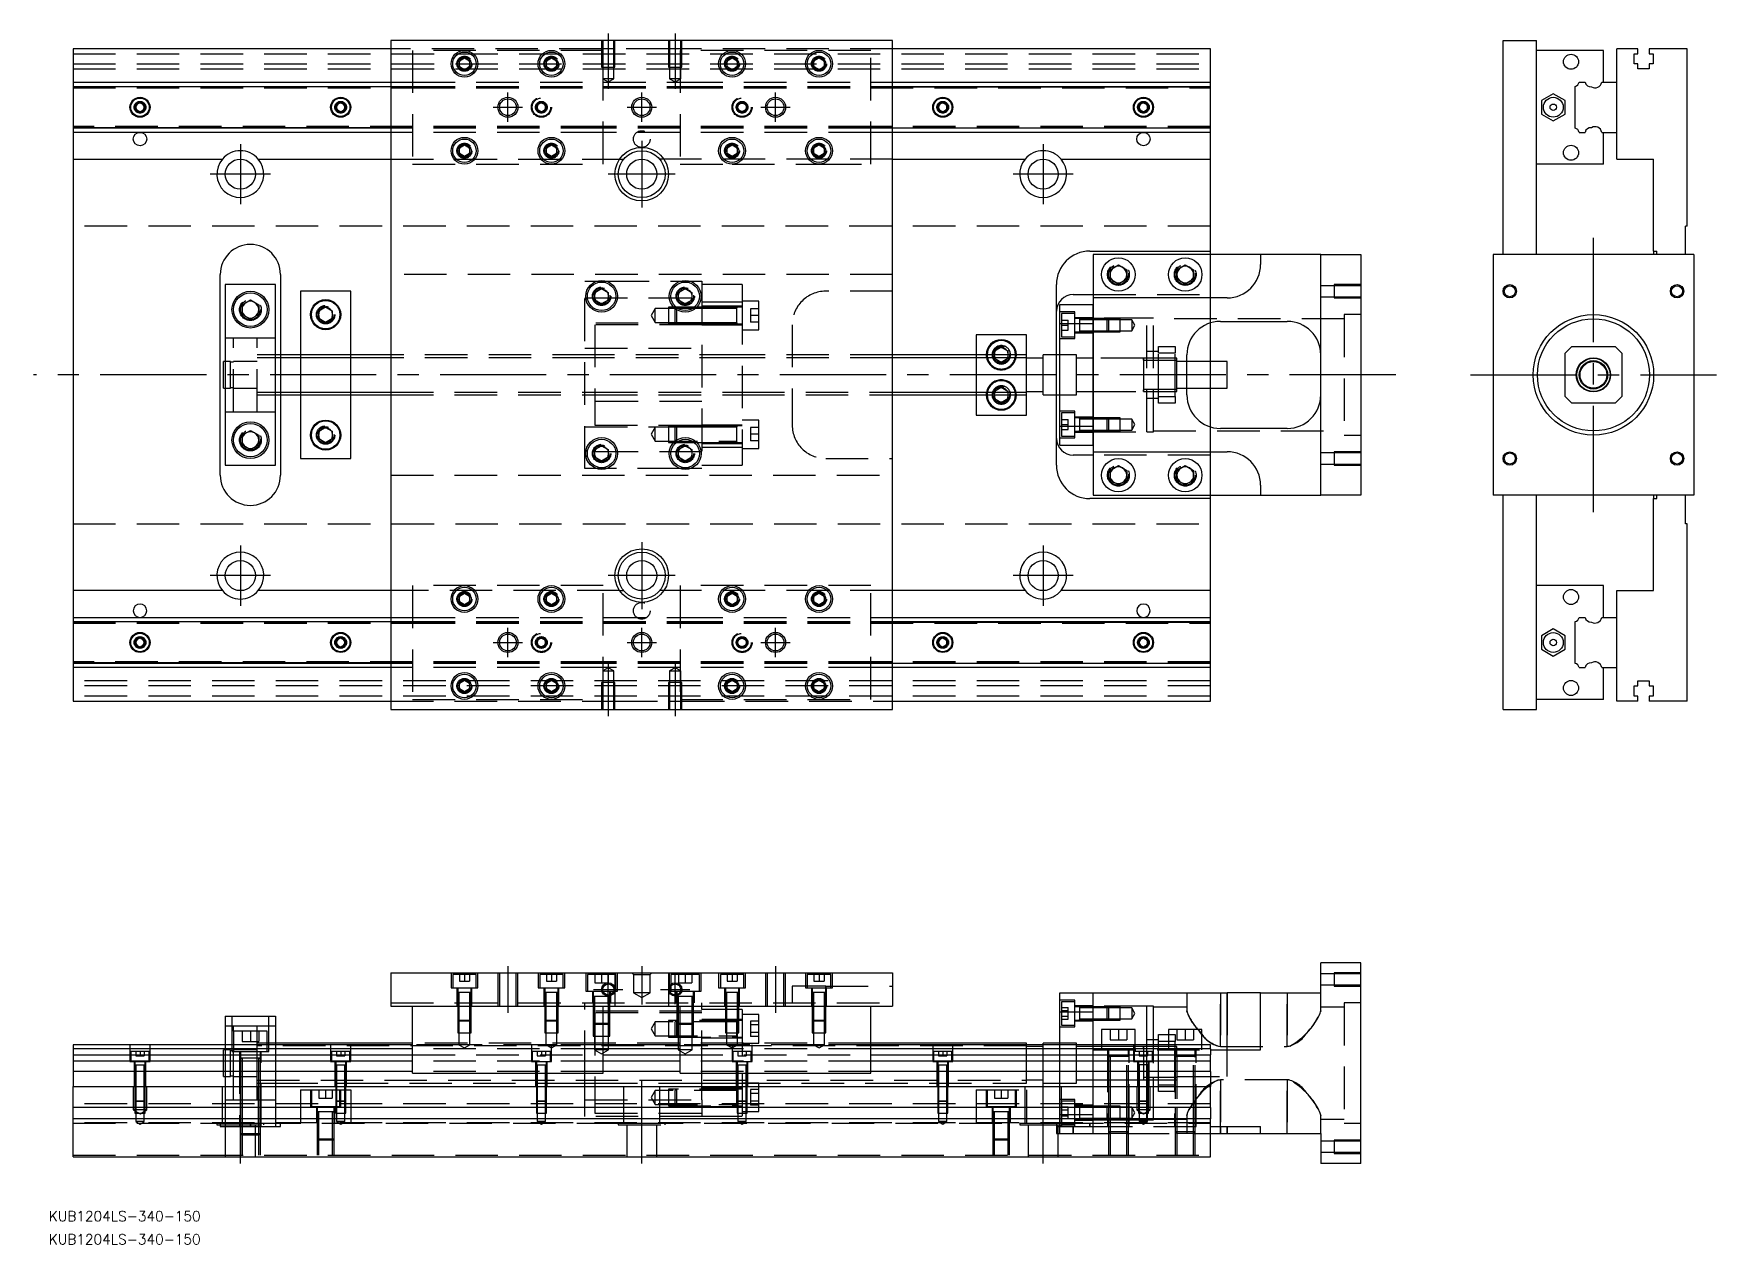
# Model space of a CAD drawing. Extents: x -12 to 491, y -260 to 102.
import ezdxf

# ---------------------------------------------------------------- set-up
doc = ezdxf.new("R2010")
doc.units = 0
doc.linetypes.add('CENTER', pattern=[50.8, 31.75, -6.35, 6.35, -6.35])
doc.linetypes.add('DASHED', pattern=[19.05, 12.7, -6.35])
doc.layers.get('0').update_dxf_attribs({"linetype": 'CONTINUOUS'})
doc.layers.add('CENTER', color=1, linetype='CENTER')
doc.styles.get("Standard").update_dxf_attribs({"font": 'txt.shx', "height": 3, "bigfont": 'bigfont.shx'})

# ---------------------------------------------------------------- blocks, each defined once
blk = doc.blocks.new('*U2')
at = {"color": 7, "linetype": 'CONTINUOUS'}
blk.add_text('KUB1204LS-340-150', height=3, dxfattribs=at).set_placement((-7.26, -253))
blk = doc.blocks.new('*U3')
at = {"color": 7, "linetype": 'CONTINUOUS'}
blk.add_text('KUB1204LS-340-150', height=3, dxfattribs=at).set_placement((-7.26, -259.91))

msp = doc.modelspace()

# ---------------------------------------------------------------- linework, layer by layer
at = {"color": 7, "linetype": 'CONTINUOUS'}
for p, q in [((0, 97.5), (0, 87.5)), ((95, 97.5), (0, 97.5)), ((245, 100), (95, 100)), ((95, 100), (95, -100)), ((245, -100), (245, 100)), ((340, 97.5), (245, 97.5)), ((340, 87.5), (340, 97.5)), ((427.53, 36), (427.53, 100)), ((427.53, 100), (437.53, 100)), ((437.53, 36), (437.53, 100)), ((457.53, 97), (437.53, 97)), ((457.53, 87.5), (457.53, 97)), ((461.53, 87.5), (461.53, 97.5)), ((467.83, 97.5), (461.53, 97.5)), ((466.68, 96), (467.83, 96)), ((466.68, 93), (466.68, 96)), ((467.83, 96), (467.83, 97.5)), ((471.23, 97.5), (471.23, 96)), ((482.53, 97.5), (471.23, 97.5)), ((471.23, 96), (472.38, 96)), ((472.38, 96), (472.38, 93)), ((482.53, 44.5), (482.53, 97.5)), ((115.5, 93.87), (117, 94.73)), ((115.5, 92.13), (115.5, 93.87)), ((117, 91.27), (115.5, 92.13)), ((117, 94.73), (118.5, 93.87)), ((118.5, 92.13), (117, 91.27)), ((118.5, 93.87), (118.5, 92.13)), ((141.5, 93.87), (143, 94.73)), ((141.5, 92.13), (141.5, 93.87)), ((143, 91.27), (141.5, 92.13)), ((143, 94.73), (144.5, 93.87)), ((144.5, 92.13), (143, 91.27)), ((144.5, 93.87), (144.5, 92.13)), ((195.5, 93.87), (197, 94.73)), ((195.5, 92.13), (195.5, 93.87)), ((197, 91.27), (195.5, 92.13)), ((197, 94.73), (198.5, 93.87)), ((198.5, 92.13), (197, 91.27)), ((198.5, 93.87), (198.5, 92.13)), ((221.5, 93.87), (223, 94.73)), ((221.5, 92.13), (221.5, 93.87)), ((223, 91.27), (221.5, 92.13)), ((223, 94.73), (224.5, 93.87)), ((224.5, 92.13), (223, 91.27)), ((224.5, 93.87), (224.5, 92.13)), ((467.83, 93), (466.68, 93)), ((467.83, 91.5), (467.83, 93)), ((471.23, 91.5), (467.83, 91.5)), ((471.23, 93), (471.23, 91.5)), ((472.38, 93), (471.23, 93)), ((0, 87.5), (95, 87.5)), ((0, 87.5), (0, 86.25)), ((0, 86.25), (0, 73.75)), ((0, 86.25), (95, 86.25)), ((245, 87.5), (340, 87.5)), ((245, 86.25), (340, 86.25)), ((340, 86.25), (340, 87.5)), ((340, 73.75), (340, 86.25)), ((449.03, 73.75), (449.03, 86.25)), ((450.28, 87.5), (452.05, 87.5)), ((457, 87.5), (461.53, 87.5)), ((461.53, 72.5), (461.53, 87.5)), ((461.53, 72.5), (461.53, 87.5)), ((18.75, 80.72), (20, 81.44)), ((18.75, 79.28), (18.75, 80.72)), ((20, 81.44), (21.25, 80.72)), ((21.25, 80.72), (21.25, 79.28)), ((78.75, 80.72), (80, 81.44)), ((78.75, 79.28), (78.75, 80.72)), ((80, 81.44), (81.25, 80.72)), ((81.25, 80.72), (81.25, 79.28)), ((258.75, 80.72), (260, 81.44)), ((258.75, 79.28), (258.75, 80.72)), ((260, 81.44), (261.25, 80.72)), ((261.25, 80.72), (261.25, 79.28)), ((318.75, 80.72), (320, 81.44)), ((318.75, 79.28), (318.75, 80.72)), ((320, 81.44), (321.25, 80.72)), ((321.25, 80.72), (321.25, 79.28)), ((442.53, 84.04), (439.03, 82.02)), ((439.03, 82.02), (439.03, 77.98)), ((446.03, 82.02), (442.53, 84.04)), ((446.03, 77.98), (446.03, 82.02)), ((20, 78.56), (18.75, 79.28)), ((21.25, 79.28), (20, 78.56)), ((80, 78.56), (78.75, 79.28)), ((81.25, 79.28), (80, 78.56)), ((260, 78.56), (258.75, 79.28)), ((261.25, 79.28), (260, 78.56)), ((320, 78.56), (318.75, 79.28)), ((321.25, 79.28), (320, 78.56)), ((439.03, 77.98), (442.53, 75.96)), ((442.53, 75.96), (446.03, 77.98)), ((95, 73.75), (0, 73.75)), ((0, 73.75), (0, 72.5)), ((95, 72.5), (0, 72.5)), ((0, 72.5), (0, 64.5)), ((340, 73.75), (245, 73.75)), ((340, 72.5), (245, 72.5)), ((340, 72.5), (340, 73.75)), ((340, 64.5), (340, 72.5)), ((450.28, 72.5), (452.05, 72.5)), ((457, 72.5), (461.53, 72.5)), ((457.53, 63), (457.53, 72.5)), ((461.53, 64.5), (461.53, 72.5)), ((115.5, 67.87), (117, 68.73)), ((115.5, 66.13), (115.5, 67.87)), ((117, 65.27), (115.5, 66.13)), ((117, 68.73), (118.5, 67.87)), ((118.5, 66.13), (117, 65.27)), ((118.5, 67.87), (118.5, 66.13)), ((141.5, 67.87), (143, 68.73)), ((141.5, 66.13), (141.5, 67.87)), ((143, 65.27), (141.5, 66.13)), ((143, 68.73), (144.5, 67.87)), ((144.5, 66.13), (143, 65.27)), ((144.5, 67.87), (144.5, 66.13)), ((195.5, 67.87), (197, 68.73)), ((195.5, 66.13), (195.5, 67.87)), ((197, 65.27), (195.5, 66.13)), ((197, 68.73), (198.5, 67.87)), ((198.5, 66.13), (197, 65.27)), ((198.5, 67.87), (198.5, 66.13)), ((221.5, 67.87), (223, 68.73)), ((221.5, 66.13), (221.5, 67.87)), ((223, 65.27), (221.5, 66.13)), ((223, 68.73), (224.5, 67.87)), ((224.5, 66.13), (223, 65.27)), ((224.5, 67.87), (224.5, 66.13)), ((0, 64.5), (44.64, 64.5)), ((0, 64.5), (0, -64.5)), ((55.36, 64.5), (95, 64.5)), ((163.39, 64.5), (164.64, 64.5)), ((176.61, 64.5), (175.36, 64.5)), ((245, 64.5), (284.64, 64.5)), ((295.36, 64.5), (340, 64.5)), ((340, 37), (340, 64.5)), ((457.53, 63), (437.53, 63)), ((461.53, 64.5), (472.53, 64.5)), ((472.53, 37), (472.53, 64.5)), ((482.53, 44.5), (482.03, 44.5)), ((482.03, 36), (482.03, 44.5)), ((304, 37), (340, 37)), ((305, 36), (305, 23)), ((355, 36), (305, 36)), ((340, 36), (340, 37)), ((355, 36), (355, 33)), ((373, 36), (355, 36)), ((373, 36), (385, 36)), ((373, -36), (373, 36)), ((385, 36), (385, -36)), ((484.53, 36), (424.53, 36)), ((424.53, 36), (424.53, -36)), ((472.53, 37), (473.53, 37)), ((472.53, 37), (472.53, 36)), ((473.53, 36), (473.53, 37)), ((484.53, 36), (484.53, -36)), ((310, 31.44), (312.5, 32.89)), ((310, 28.56), (310, 31.44)), ((312.5, 32.89), (315, 31.44)), ((315, 31.44), (315, 28.56)), ((330, 31.44), (332.5, 32.89)), ((330, 28.56), (330, 31.44)), ((332.5, 32.89), (335, 31.44)), ((335, 31.44), (335, 28.56)), ((44, -30), (44, 30)), ((60.5, 27), (45.5, 27)), ((45.5, 27), (45.5, -27)), ((60.5, -27), (60.5, 27)), ((62, 30), (62, 6)), ((156, 24.65), (158, 25.81)), ((158, 25.81), (160, 24.65)), ((181, 24.65), (183, 25.81)), ((183, 25.81), (185, 24.65)), ((294, 6), (294, 27)), ((312.5, 27.11), (310, 28.56)), ((315, 28.56), (312.5, 27.11)), ((332.5, 27.11), (330, 28.56)), ((335, 28.56), (332.5, 27.11)), ((50.5, 20.94), (53, 22.39)), ((50.5, 18.06), (50.5, 20.94)), ((53, 22.39), (55.5, 20.94)), ((55.5, 20.94), (55.5, 18.06)), ((68, 25), (68, 6)), ((83, 25), (68, 25)), ((73.5, 19.15), (75.5, 20.31)), ((75.5, 20.31), (77.5, 19.15)), ((83, 6), (83, 25)), ((156, 22.35), (156, 24.65)), ((158, 21.19), (156, 22.35)), ((160, 22.35), (158, 21.19)), ((160, 24.65), (160, 22.35)), ((181, 22.35), (181, 24.65)), ((183, 21.19), (181, 22.35)), ((185, 22.35), (183, 21.19)), ((185, 24.65), (185, 22.35)), ((295, 15.33), (295, 21)), ((295, 21), (305, 21)), ((299, 24), (305, 24)), ((345, 23), (305, 23)), ((305, 23), (305, 15.33)), ((53, 16.61), (50.5, 18.06)), ((55.5, 18.06), (53, 16.61)), ((73.5, 16.85), (73.5, 19.15)), ((75.5, 15.69), (73.5, 16.85)), ((77.5, 16.85), (75.5, 15.69)), ((77.5, 19.15), (77.5, 16.85)), ((295, -15.33), (295, 15.33)), ((295, 15.33), (305, 15.33)), ((305, -15.33), (305, 15.33)), ((305, 15.33), (305, -15.33)), ((340, 4), (340, 15.54)), ((343, 16), (363, 16)), ((285, 12), (270, 12)), ((270, 12), (270, 6)), ((285, 6), (285, 12)), ((95, 6), (60.5, 6)), ((285, 6), (245, 6)), ((275.5, 7.15), (277.5, 8.31)), ((275.5, 6), (275.5, 7.15)), ((277.5, 8.31), (279.5, 7.15)), ((279.5, 7.15), (279.5, 6)), ((285, -6), (285, 6)), ((290, -6), (290, 6)), ((295, 6), (290, 6)), ((333, -6), (333, 6)), ((448.03, 8.5), (446.03, 6.5)), ((446.03, -6.5), (446.03, 6.5)), ((448.03, 8.5), (461.03, 8.5)), ((463.03, 6.5), (461.03, 8.5)), ((463.03, 6.5), (463.03, -6.5)), ((45, -4), (45, 4)), ((45.5, 4), (45, 4)), ((290, 5), (285, 5)), ((345, 4), (333, 4)), ((345, -4), (345, 4)), ((45, -4), (45.5, -4)), ((285, -5), (290, -5)), ((333, -4), (345, -4)), ((340, -15.54), (340, -4)), ((60.5, -6), (95, -6)), ((62, -6), (62, -30)), ((68, -6), (68, -25)), ((83, -25), (83, -6)), ((245, -6), (285, -6)), ((270, -6), (270, -12)), ((275.5, -7.15), (275.5, -6)), ((277.5, -8.31), (275.5, -7.15)), ((279.5, -7.15), (277.5, -8.31)), ((279.5, -6), (279.5, -7.15)), ((285, -12), (285, -6)), ((290, -6), (295, -6)), ((294, -27), (294, -6)), ((446.03, -6.5), (448.03, -8.5)), ((461.03, -8.5), (448.03, -8.5)), ((461.03, -8.5), (463.03, -6.5)), ((270, -12), (285, -12)), ((50.5, -18.06), (53, -16.61)), ((50.5, -20.94), (50.5, -18.06)), ((53, -16.61), (55.5, -18.06)), ((55.5, -18.06), (55.5, -20.94)), ((73.5, -16.85), (75.5, -15.69)), ((73.5, -19.15), (73.5, -16.85)), ((75.5, -20.31), (73.5, -19.15)), ((75.5, -15.69), (77.5, -16.85)), ((77.5, -19.15), (75.5, -20.31)), ((77.5, -16.85), (77.5, -19.15)), ((295, -15.33), (305, -15.33)), ((295, -21), (295, -15.33)), ((305, -15.33), (305, -23)), ((363, -16), (343, -16)), ((53, -22.39), (50.5, -20.94)), ((55.5, -20.94), (53, -22.39)), ((68, -25), (83, -25)), ((156, -22.35), (158, -21.19)), ((156, -24.65), (156, -22.35)), ((158, -25.81), (156, -24.65)), ((158, -21.19), (160, -22.35)), ((160, -24.65), (158, -25.81)), ((160, -22.35), (160, -24.65)), ((181, -22.35), (183, -21.19)), ((181, -24.65), (181, -22.35)), ((183, -25.81), (181, -24.65)), ((183, -21.19), (185, -22.35)), ((185, -24.65), (183, -25.81)), ((185, -22.35), (185, -24.65)), ((295, -21), (305, -21)), ((305, -24), (299, -24)), ((305, -23), (345, -23)), ((305, -23), (305, -36)), ((45.5, -27), (60.5, -27)), ((310, -28.56), (312.5, -27.11)), ((310, -31.44), (310, -28.56)), ((312.5, -27.11), (315, -28.56)), ((315, -28.56), (315, -31.44)), ((330, -28.56), (332.5, -27.11)), ((330, -31.44), (330, -28.56)), ((332.5, -27.11), (335, -28.56)), ((335, -28.56), (335, -31.44)), ((312.5, -32.89), (310, -31.44)), ((315, -31.44), (312.5, -32.89)), ((332.5, -32.89), (330, -31.44)), ((335, -31.44), (332.5, -32.89)), ((355, -33), (355, -36)), ((340, -37), (304, -37)), ((305, -36), (355, -36)), ((340, -37), (340, -36)), ((340, -64.5), (340, -37)), ((355, -36), (373, -36)), ((385, -36), (373, -36)), ((484.53, -36), (424.53, -36)), ((427.53, -100), (427.53, -36)), ((437.53, -100), (437.53, -36)), ((472.53, -36), (472.53, -37)), ((472.53, -64.5), (472.53, -37)), ((472.53, -37), (473.53, -37)), ((473.53, -37), (473.53, -36)), ((482.03, -44.5), (482.03, -36)), ((482.53, -44.5), (482.03, -44.5)), ((482.53, -97.5), (482.53, -44.5)), ((0, -64.5), (0, -72.5)), ((44.64, -64.5), (0, -64.5)), ((95, -64.5), (55.36, -64.5)), ((115.5, -66.13), (117, -65.27)), ((117, -65.27), (118.5, -66.13)), ((141.5, -66.13), (143, -65.27)), ((143, -65.27), (144.5, -66.13)), ((163.39, -64.5), (164.64, -64.5)), ((176.61, -64.5), (175.36, -64.5)), ((195.5, -66.13), (197, -65.27)), ((197, -65.27), (198.5, -66.13)), ((221.5, -66.13), (223, -65.27)), ((223, -65.27), (224.5, -66.13)), ((284.64, -64.5), (245, -64.5)), ((340, -64.5), (295.36, -64.5)), ((340, -72.5), (340, -64.5)), ((457.53, -63), (437.53, -63)), ((457.53, -72.5), (457.53, -63)), ((461.53, -72.5), (461.53, -64.5)), ((461.53, -64.5), (472.53, -64.5)), ((115.5, -67.87), (115.5, -66.13)), ((117, -68.73), (115.5, -67.87)), ((118.5, -67.87), (117, -68.73)), ((118.5, -66.13), (118.5, -67.87)), ((141.5, -67.87), (141.5, -66.13)), ((143, -68.73), (141.5, -67.87)), ((144.5, -67.87), (143, -68.73)), ((144.5, -66.13), (144.5, -67.87)), ((195.5, -67.87), (195.5, -66.13)), ((197, -68.73), (195.5, -67.87)), ((198.5, -67.87), (197, -68.73)), ((198.5, -66.13), (198.5, -67.87)), ((221.5, -67.87), (221.5, -66.13)), ((223, -68.73), (221.5, -67.87)), ((224.5, -67.87), (223, -68.73)), ((224.5, -66.13), (224.5, -67.87)), ((0, -72.5), (95, -72.5)), ((0, -72.5), (0, -73.75)), ((0, -73.75), (95, -73.75)), ((0, -73.75), (0, -86.25)), ((245, -72.5), (340, -72.5)), ((245, -73.75), (340, -73.75)), ((340, -73.75), (340, -72.5)), ((340, -86.25), (340, -73.75)), ((449.03, -86.25), (449.03, -73.75)), ((450.28, -72.5), (452.05, -72.5)), ((457, -72.5), (461.53, -72.5)), ((461.53, -87.5), (461.53, -72.5)), ((461.53, -87.5), (461.53, -72.5)), ((18.75, -79.28), (20, -78.56)), ((18.75, -80.72), (18.75, -79.28)), ((20, -78.56), (21.25, -79.28)), ((21.25, -79.28), (21.25, -80.72)), ((78.75, -79.28), (80, -78.56)), ((78.75, -80.72), (78.75, -79.28)), ((80, -78.56), (81.25, -79.28)), ((81.25, -79.28), (81.25, -80.72)), ((258.75, -79.28), (260, -78.56)), ((258.75, -80.72), (258.75, -79.28)), ((260, -78.56), (261.25, -79.28)), ((261.25, -79.28), (261.25, -80.72)), ((318.75, -79.28), (320, -78.56)), ((318.75, -80.72), (318.75, -79.28)), ((320, -78.56), (321.25, -79.28)), ((321.25, -79.28), (321.25, -80.72)), ((442.53, -75.96), (439.03, -77.98)), ((439.03, -77.98), (439.03, -82.02)), ((446.03, -77.98), (442.53, -75.96)), ((446.03, -82.02), (446.03, -77.98)), ((20, -81.44), (18.75, -80.72)), ((21.25, -80.72), (20, -81.44)), ((80, -81.44), (78.75, -80.72)), ((81.25, -80.72), (80, -81.44)), ((260, -81.44), (258.75, -80.72)), ((261.25, -80.72), (260, -81.44)), ((320, -81.44), (318.75, -80.72)), ((321.25, -80.72), (320, -81.44)), ((439.03, -82.02), (442.53, -84.04)), ((442.53, -84.04), (446.03, -82.02)), ((0, -86.25), (0, -87.5)), ((95, -86.25), (0, -86.25)), ((95, -87.5), (0, -87.5)), ((0, -87.5), (0, -97.5)), ((340, -86.25), (245, -86.25)), ((340, -87.5), (245, -87.5)), ((340, -87.5), (340, -86.25)), ((340, -97.5), (340, -87.5)), ((450.28, -87.5), (452.05, -87.5)), ((457, -87.5), (461.53, -87.5)), ((457.53, -97), (457.53, -87.5)), ((461.53, -97.5), (461.53, -87.5)), ((115.5, -92.13), (117, -91.27)), ((115.5, -93.87), (115.5, -92.13)), ((117, -94.73), (115.5, -93.87)), ((117, -91.27), (118.5, -92.13)), ((118.5, -93.87), (117, -94.73)), ((118.5, -92.13), (118.5, -93.87)), ((141.5, -92.13), (143, -91.27)), ((141.5, -93.87), (141.5, -92.13)), ((143, -94.73), (141.5, -93.87)), ((143, -91.27), (144.5, -92.13)), ((144.5, -93.87), (143, -94.73)), ((144.5, -92.13), (144.5, -93.87)), ((195.5, -92.13), (197, -91.27)), ((195.5, -93.87), (195.5, -92.13)), ((197, -94.73), (195.5, -93.87)), ((197, -91.27), (198.5, -92.13)), ((198.5, -93.87), (197, -94.73)), ((198.5, -92.13), (198.5, -93.87)), ((221.5, -92.13), (223, -91.27)), ((221.5, -93.87), (221.5, -92.13)), ((223, -94.73), (221.5, -93.87)), ((223, -91.27), (224.5, -92.13)), ((224.5, -93.87), (223, -94.73)), ((224.5, -92.13), (224.5, -93.87)), ((466.68, -93), (467.83, -93)), ((466.68, -96), (466.68, -93)), ((467.83, -91.5), (471.23, -91.5)), ((467.83, -93), (467.83, -91.5)), ((471.23, -91.5), (471.23, -93)), ((471.23, -93), (472.38, -93)), ((472.38, -93), (472.38, -96)), ((0, -97.5), (95, -97.5)), ((95, -100), (245, -100)), ((245, -97.5), (340, -97.5)), ((427.53, -100), (437.53, -100)), ((457.53, -97), (437.53, -97)), ((467.83, -97.5), (461.53, -97.5)), ((467.83, -96), (466.68, -96)), ((467.83, -97.5), (467.83, -96)), ((471.23, -96), (471.23, -97.5)), ((472.38, -96), (471.23, -96)), ((482.53, -97.5), (471.23, -97.5)), ((373, -184.73), (373, -175.73)), ((385, -175.73), (373, -175.73)), ((385, -235.73), (385, -175.73)), ((95, -178.73), (95, -188.73)), ((95, -178.73), (245, -178.73)), ((245, -178.73), (245, -188.73)), ((295, -190.4), (295, -184.73)), ((295, -184.73), (305, -184.73)), ((305, -184.73), (345, -184.73)), ((305, -200.23), (305, -184.73)), ((345, -201.73), (345, -184.73)), ((355, -184.73), (345, -184.73)), ((355, -201.73), (355, -184.73)), ((355, -184.73), (373, -184.73)), ((95, -188.73), (245, -188.73)), ((101.5, -208.73), (101.5, -188.73)), ((158.5, -208.73), (158.5, -188.73)), ((181.5, -208.73), (181.5, -188.73)), ((238.5, -208.73), (238.5, -188.73)), ((295, -200.23), (295, -190.4)), ((295, -190.4), (305, -190.4)), ((45.5, -191.73), (45.5, -200.23)), ((45.5, -191.73), (60.5, -191.73)), ((60.5, -191.73), (60.5, -200.23)), ((317.5, -195.73), (307.5, -195.73)), ((307.5, -195.73), (307.5, -200.23)), ((317.5, -200.23), (317.5, -195.73)), ((337.5, -195.73), (327.5, -195.73)), ((327.5, -195.73), (327.5, -200.23)), ((337.5, -200.23), (337.5, -195.73)), ((101.5, -200.23), (0, -200.23)), ((0, -200.23), (0, -201.48)), ((101.5, -199.73), (60.5, -199.73)), ((181.5, -200.23), (158.5, -200.23)), ((285, -199.73), (238.5, -199.73)), ((340, -200.23), (238.5, -200.23)), ((285, -200.23), (285, -199.73)), ((290, -200.23), (290, -199.73)), ((295, -199.73), (290, -199.73)), ((340, -201.48), (340, -200.23)), ((0, -201.48), (0, -203.26)), ((101.5, -201.48), (0, -201.48)), ((0, -203.26), (101.5, -203.26)), ((0, -203.26), (0, -205.15)), ((0, -205.15), (0, -208.21)), ((101.5, -205.15), (0, -205.15)), ((181.5, -201.48), (158.5, -201.48)), ((158.5, -203.26), (181.5, -203.26)), ((181.5, -205.15), (158.5, -205.15)), ((340, -201.48), (238.5, -201.48)), ((238.5, -203.26), (340, -203.26)), ((340, -205.15), (238.5, -205.15)), ((321, -201.48), (320, -201.48)), ((324.5, -201.48), (321, -201.48)), ((327.5, -201.48), (324.5, -201.48)), ((329.5, -201.48), (327.5, -201.48)), ((330, -201.48), (329.5, -201.48)), ((340, -201.48), (340, -203.26)), ((340, -201.73), (355, -201.73)), ((340, -205.15), (340, -203.26)), ((340, -208.21), (340, -205.15)), ((101.5, -208.21), (0, -208.21)), ((0, -208.21), (0, -212.73)), ((101.5, -208.73), (158.5, -208.73)), ((181.5, -208.21), (158.5, -208.21)), ((181.5, -208.73), (238.5, -208.73)), ((340, -208.21), (238.5, -208.21)), ((340, -208.21), (340, -212.73)), ((0, -219.03), (0, -212.73)), ((0, -212.73), (340, -212.73)), ((340, -219.03), (340, -212.73)), ((340, -219.03), (0, -219.03)), ((0, -222.43), (0, -219.03)), ((340, -219.03), (340, -222.43)), ((0, -233.73), (0, -222.43)), ((340, -222.43), (0, -222.43)), ((340, -233.73), (340, -222.43)), ((340, -224.73), (355, -224.73)), ((345, -226.73), (345, -224.73)), ((355, -226.73), (355, -224.73)), ((340, -226.73), (345, -226.73)), ((345, -226.73), (355, -226.73)), ((355, -226.73), (373, -226.73)), ((373, -226.73), (373, -235.73)), ((0, -233.73), (340, -233.73)), ((385, -235.73), (373, -235.73))]:
    msp.add_line(p, q, dxfattribs=at)
at = {"color": 3, "linetype": 'DASHED'}
for p, q in [((0, 96), (340, 96)), ((158, 97.5), (95, 97.5)), ((101.5, 97), (101.5, 63)), ((158.5, 97), (101.5, 97)), ((158, 100), (158, 92)), ((162, 97.5), (158, 97.5)), ((158.35, 100), (158.35, 92)), ((158.5, 63), (158.5, 97)), ((161.65, 92), (161.65, 100)), ((162, 92), (162, 100)), ((178, 97.5), (162, 97.5)), ((178, 100), (178, 92)), ((182, 97.5), (178, 97.5)), ((178.35, 100), (178.35, 92)), ((238.5, 97), (181.5, 97)), ((181.5, 97), (181.5, 63)), ((181.65, 92), (181.65, 100)), ((182, 92), (182, 100)), ((245, 97.5), (182, 97.5)), ((238.5, 63), (238.5, 97)), ((0, 93), (340, 93)), ((0, 91.5), (340, 91.5)), ((115, 93), (115.03, 93.35)), ((144.97, 93.33), (145, 93)), ((158, 92), (162, 92)), ((158.35, 92), (158.35, 88.5)), ((161.65, 88.5), (161.65, 92)), ((178, 92), (182, 92)), ((178.35, 92), (178.35, 88.5)), ((181.65, 88.5), (181.65, 92)), ((198.97, 93.33), (199, 93)), ((221, 93), (221.03, 93.35)), ((0, 86.11), (95, 86.11)), ((0, 86.1), (101.5, 86.1)), ((0, 85.8), (101.5, 85.8)), ((95, 87.5), (101.5, 87.5)), ((95, 86.25), (101.5, 86.25)), ((95, 86.11), (101.5, 86.11)), ((101.5, 87.5), (158.5, 87.5)), ((101.5, 86.25), (158.5, 86.25)), ((101.5, 86.11), (158.5, 86.11)), ((101.5, 86.1), (158.5, 86.1)), ((101.5, 86.1), (158.5, 86.1)), ((101.5, 85.8), (158.5, 85.8)), ((101.5, 85.8), (158.5, 85.8)), ((161.65, 88.5), (158.35, 88.5)), ((158.35, 88.5), (160, 87.55)), ((158.5, 87.5), (181.5, 87.5)), ((158.5, 86.25), (181.5, 86.25)), ((158.5, 86.11), (181.5, 86.11)), ((158.5, 86.1), (181.5, 86.1)), ((158.5, 85.8), (181.5, 85.8)), ((160, 87.55), (161.65, 88.5)), ((181.65, 88.5), (178.35, 88.5)), ((178.35, 88.5), (180, 87.55)), ((180, 87.55), (181.65, 88.5)), ((181.5, 87.5), (238.5, 87.5)), ((181.5, 86.25), (238.5, 86.25)), ((181.5, 86.11), (238.5, 86.11)), ((181.5, 86.1), (238.5, 86.1)), ((181.5, 86.1), (238.5, 86.1)), ((181.5, 85.8), (238.5, 85.8)), ((181.5, 85.8), (238.5, 85.8)), ((238.5, 87.5), (245, 87.5)), ((238.5, 86.25), (245, 86.25)), ((238.5, 86.11), (245, 86.11)), ((238.5, 86.1), (340, 86.1)), ((238.5, 85.8), (340, 85.8)), ((245, 86.11), (340, 86.11)), ((138.75, 80.72), (140, 81.44)), ((138.75, 79.28), (138.75, 80.72)), ((140, 81.44), (141.25, 80.72)), ((141.25, 80.72), (141.25, 79.28)), ((198.75, 80.72), (200, 81.44)), ((198.75, 79.28), (198.75, 80.72)), ((200, 81.44), (201.25, 80.72)), ((201.25, 80.72), (201.25, 79.28)), ((21.48, 80.26), (21.5, 80)), ((78.5, 80), (78.52, 80.22)), ((140, 78.56), (138.75, 79.28)), ((141.25, 79.28), (140, 78.56)), ((141.48, 80.26), (141.5, 80)), ((198.5, 80), (198.52, 80.25)), ((200, 78.56), (198.75, 79.28)), ((201.25, 79.28), (200, 78.56)), ((258.5, 80), (258.52, 80.22)), ((318.5, 80), (318.52, 80.22)), ((101.5, 74.2), (0, 74.2)), ((101.5, 73.9), (0, 73.9)), ((95, 73.89), (0, 73.89)), ((101.5, 73.89), (95, 73.89)), ((101.5, 73.75), (95, 73.75)), ((101.5, 72.5), (95, 72.5)), ((158.5, 74.2), (101.5, 74.2)), ((158.5, 73.9), (101.5, 73.9)), ((158.5, 73.89), (101.5, 73.89)), ((158.5, 73.75), (101.5, 73.75)), ((158.5, 72.5), (101.5, 72.5)), ((181.5, 74.2), (158.5, 74.2)), ((181.5, 73.9), (158.5, 73.9)), ((181.5, 73.89), (158.5, 73.89)), ((181.5, 73.75), (158.5, 73.75)), ((181.5, 72.5), (158.5, 72.5)), ((238.5, 74.2), (181.5, 74.2)), ((238.5, 73.9), (181.5, 73.9)), ((238.5, 73.89), (181.5, 73.89)), ((238.5, 73.75), (181.5, 73.75)), ((238.5, 72.5), (181.5, 72.5)), ((340, 74.2), (238.5, 74.2)), ((340, 73.9), (238.5, 73.9)), ((245, 73.89), (238.5, 73.89)), ((245, 73.75), (238.5, 73.75)), ((245, 72.5), (238.5, 72.5)), ((340, 73.89), (245, 73.89)), ((118.97, 67.33), (119, 67)), ((141, 67), (141.02, 67.3)), ((198.97, 67.33), (199, 67)), ((224.97, 67.33), (225, 67)), ((95, 64.5), (163.39, 64.5)), ((101.5, 63), (158.5, 63)), ((245, 64.5), (176.61, 64.5)), ((181.5, 63), (197, 63)), ((197, 63), (223, 63)), ((223, 63), (238.5, 63)), ((340, 44.5), (0, 44.5)), ((340, 24), (340, 36)), ((315.48, 30.36), (315.5, 30)), ((335.48, 30.36), (335.5, 30)), ((245, 30), (95, 30)), ((153, 28), (156.48, 28)), ((153, -28), (153, 28)), ((156.48, 28), (159.52, 28)), ((159.52, 28), (181.48, 28)), ((181.48, 28), (184.52, 28)), ((184.52, 28), (188, 28)), ((188, 28), (188, -28)), ((200, 27), (188, 27)), ((200, 27), (200, 21.75)), ((377, 26.65), (373, 26.65)), ((377, 27), (377, 23)), ((385, 27), (377, 27)), ((385, 26.65), (377, 26.65)), ((153, 23), (188, 23)), ((160.48, 23.79), (160.5, 23.5)), ((178, 20.25), (178, 15.25)), ((179.53, 20.25), (178, 20.25)), ((180.26, 20.25), (179.53, 20.25)), ((180.34, 20.19), (180, 19.85)), ((180.4, 20.25), (180.26, 20.25)), ((180.4, 20.25), (180.34, 20.19)), ((180.4, 20.25), (180.4, 20.14)), ((185.74, 20.25), (180.4, 20.25)), ((185.74, 20.25), (180.4, 20.25)), ((180.4, 20.14), (180.4, 19.52)), ((185.48, 23.79), (185.5, 23.5)), ((186.47, 20.25), (185.74, 20.25)), ((188, 20.25), (186.47, 20.25)), ((188, 20.25), (186.47, 20.25)), ((200, 21.75), (188, 21.75)), ((200, 20.5), (188, 20.5)), ((198.4, 20.25), (188, 20.25)), ((200, 20.25), (198.39, 20.25)), ((198.4, 15.25), (198.4, 20.25)), ((198.4, 19.85), (198.4, 20.25)), ((198.4, 15.25), (198.4, 20.25)), ((198.4, 20), (198.4, 20.25)), ((198.4, 20.25), (198.4, 20)), ((205, 22), (200, 22)), ((200, 21.75), (200, -21.75)), ((205, 13.5), (205, 22)), ((245, 25), (225, 25)), ((305, 24), (340, 24)), ((305, 15.33), (305, 21)), ((340, 23), (340, 24)), ((340, 15.54), (340, 23)), ((373, 23.35), (377, 23.35)), ((377, 23.35), (385, 23.35)), ((377, 23), (385, 23)), ((50, 19.5), (50.02, 19.85)), ((73, 18), (73.01, 18.25)), ((188, 15.5), (153, 15.5)), ((174, 19.85), (172.79, 17.75)), ((172.79, 17.75), (174, 15.65)), ((174, 15.65), (174, 19.85)), ((178, 19.85), (174, 19.85)), ((174, 15.65), (178, 15.65)), ((180, 19.85), (178, 19.85)), ((178, 15.65), (180, 15.65)), ((178, 15.25), (180.4, 15.25)), ((180, 19.82), (180, 19.85)), ((180.82, 19.85), (180, 19.85)), ((180, 15.65), (180, 19.82)), ((180, 15.65), (188, 15.65)), ((180, 15.65), (180.4, 15.25)), ((180.4, 19.52), (180.4, 15.25)), ((180.4, 15.25), (188, 15.25)), ((185.18, 19.85), (180.82, 19.85)), ((186.04, 19.85), (185.18, 19.85)), ((188, 19.85), (186.04, 19.85)), ((198.4, 19.85), (188, 19.85)), ((188, 15.65), (198.4, 15.65)), ((188, 15.25), (198.4, 15.25)), ((198.39, 15.25), (200, 15.25)), ((198.4, 15.51), (198.4, 20)), ((198.4, 15.65), (198.4, 19.85)), ((198.4, 15.25), (198.4, 15.65)), ((198.4, 15.25), (198.4, 15.51)), ((198.4, 15.51), (198.4, 15.25)), ((202.5, 19.75), (202.5, 17.75)), ((205, 19.75), (202.5, 19.75)), ((202.5, 17.75), (202.5, 15.75)), ((205, 17.75), (202.5, 17.75)), ((205, 15.75), (202.5, 15.75)), ((299.5, 18.85), (295, 18.85)), ((295.5, 18.35), (295.5, 11.35)), ((299.5, 18.35), (295.5, 18.35)), ((295.5, 16.35), (297.5, 16.35)), ((297.5, 14.85), (297.5, 16.35)), ((299.5, 10.85), (299.5, 18.85)), ((305, 17.1), (299.5, 17.1)), ((300.9, 16.85), (299.5, 16.85)), ((300.9, 16.85), (300.89, 16.85)), ((300.9, 16.85), (300.9, 16.63)), ((305, 16.85), (300.9, 16.85)), ((300.9, 16.85), (300.9, 16.85)), ((300.9, 16.63), (300.9, 13.07)), ((305, 16.5), (300.9, 16.5)), ((321, 17), (305, 17)), ((309.15, 16.85), (305, 16.85)), ((309.15, 16.85), (305, 16.85)), ((309.5, 16.5), (305, 16.5)), ((309.15, 12.85), (309.15, 16.85)), ((313, 16.85), (309.15, 16.85)), ((309.5, 16.5), (309.15, 16.85)), ((309.5, 16.5), (309.5, 13.2)), ((313, 16.5), (309.5, 16.5)), ((313, 12.85), (313, 16.85)), ((316.5, 16.5), (313, 16.5)), ((316.5, 16.5), (316.5, 13.2)), ((317.45, 14.85), (316.5, 16.5)), ((321, -17), (321, 17)), ((323, 17), (321, 17)), ((323, -17), (323, 17)), ((380, 16.75), (323, 16.75)), ((340, 15.54), (340, 15.54)), ((380, 18), (380, -18)), ((385, 18), (380, 18)), ((48, 11), (45.5, 11)), ((48, -11), (48, 11)), ((55, 11), (48, 11)), ((55, -11), (55, 11)), ((60.5, 11), (55, 11)), ((156, 15), (156, -15)), ((188, 15), (156, 15)), ((188, 15), (200, 15)), ((200, 13.5), (205, 13.5)), ((215, 15), (215, -15)), ((295, 10.85), (299.5, 10.85)), ((295.5, 14.85), (297.5, 14.85)), ((295.5, 13.35), (297.5, 13.35)), ((295.5, 11.35), (299.5, 11.35)), ((297.5, 13.35), (297.5, 14.85)), ((299.5, 12.85), (300.9, 12.85)), ((299.5, 12.6), (305, 12.6)), ((300.89, 12.85), (300.9, 12.85)), ((300.9, 13.2), (305, 13.2)), ((300.9, 13.07), (300.9, 12.85)), ((300.9, 12.85), (305, 12.85)), ((300.9, 12.85), (300.9, 12.85)), ((305, 13.2), (309.5, 13.2)), ((305, 12.85), (309.15, 12.85)), ((305, 12.85), (309.15, 12.85)), ((309.15, 12.85), (309.5, 13.2)), ((309.15, 12.85), (313, 12.85)), ((309.5, 13.2), (313, 13.2)), ((313, 13.2), (316.5, 13.2)), ((316.5, 13.2), (317.45, 14.85)), ((60.5, 6), (55, 6)), ((60.5, 5.12), (55, 5.12)), ((62, 6), (62, 5.12)), ((62, 5.12), (62, -5.13)), ((68, 6), (68, -6)), ((83, -6), (83, 6)), ((156, 6), (95, 6)), ((156, 5.12), (95, 5.12)), ((153, 8), (188, 8)), ((200, 6), (156, 6)), ((200, 5.12), (156, 5.12)), ((245, 6), (200, 6)), ((245, 5.12), (200, 5.12)), ((270, 6), (270, -6)), ((275.5, 4.85), (275.5, 6)), ((279.5, 6), (279.5, 5.12)), ((279.5, 5.12), (279.5, 4.85)), ((279.98, 6.29), (280, 6)), ((294, -6), (294, 6)), ((300, 6), (295, 6)), ((300, -6), (300, 6)), ((324.5, 7), (321, 7)), ((324.5, 8.5), (329.5, 8.5)), ((324.5, 6.5), (324.5, 8.5)), ((329.5, 6.5), (324.5, 6.5)), ((324.5, -6.5), (324.5, 6.5)), ((329.5, 8.5), (329.5, 6.5)), ((329.5, -6.5), (329.5, 6.5)), ((47.1, 4), (45.5, 4)), ((47.1, -4), (47.1, 4)), ((48, 3.8), (47.1, 3.8)), ((55, 4), (48, 4)), ((277.5, 3.69), (275.5, 4.85)), ((279.5, 4.85), (277.5, 3.69)), ((305, 5), (300, 5)), ((320, 5), (305, 5)), ((320, 4.44), (320, 5)), ((320, 5), (320, 4.44)), ((329.5, 5), (320, 5)), ((329.5, 5), (320, 5)), ((320, 4.44), (320, -4.44)), ((330, 4.25), (320, 4.25)), ((330, 5), (329.5, 5)), ((330, -5), (330, 5)), ((333, 4), (330, 4)), ((340, -4), (340, 4)), ((45.5, -4), (47.1, -4)), ((47.1, -3.8), (48, -3.8)), ((48, -4), (55, -4)), ((275.5, -4.85), (277.5, -3.69)), ((275.5, -6), (275.5, -4.85)), ((277.5, -3.69), (279.5, -4.85)), ((279.5, -4.85), (279.5, -5.13)), ((300, -5), (305, -5)), ((305, -5), (320, -5)), ((320, -4.25), (330, -4.25)), ((320, -5), (320, -4.44)), ((320, -4.44), (320, -5)), ((320, -5), (329.5, -5)), ((320, -5), (329.5, -5)), ((329.5, -5), (330, -5)), ((330, -4), (333, -4)), ((55, -5.13), (60.5, -5.13)), ((55, -6), (60.5, -6)), ((62, -5.13), (62, -6)), ((95, -5.13), (156, -5.13)), ((95, -6), (156, -6)), ((188, -8), (153, -8)), ((156, -5.13), (200, -5.13)), ((156, -6), (200, -6)), ((200, -5.13), (245, -5.13)), ((200, -6), (245, -6)), ((279.5, -5.13), (279.5, -6)), ((279.98, -5.71), (280, -6)), ((295, -6), (300, -6)), ((321, -7), (324.5, -7)), ((324.5, -6.5), (329.5, -6.5)), ((324.5, -8.5), (324.5, -6.5)), ((329.5, -8.5), (324.5, -8.5)), ((329.5, -6.5), (329.5, -8.5)), ((45.5, -11), (48, -11)), ((48, -11), (55, -11)), ((55, -11), (60.5, -11)), ((156, -15), (188, -15)), ((200, -15), (188, -15)), ((205, -13.5), (200, -13.5)), ((205, -22), (205, -13.5)), ((299.5, -10.85), (295, -10.85)), ((295.5, -11.35), (295.5, -18.35)), ((299.5, -11.35), (295.5, -11.35)), ((295.5, -13.35), (297.5, -13.35)), ((295.5, -14.85), (297.5, -14.85)), ((297.5, -14.85), (297.5, -13.35)), ((297.5, -16.35), (297.5, -14.85)), ((299.5, -18.85), (299.5, -10.85)), ((305, -12.6), (299.5, -12.6)), ((300.9, -12.85), (299.5, -12.85)), ((300.9, -12.85), (300.89, -12.85)), ((300.9, -12.85), (300.9, -13.07)), ((300.9, -13.07), (300.9, -12.85)), ((305, -12.85), (300.9, -12.85)), ((300.9, -12.85), (300.9, -12.85)), ((300.9, -13.07), (300.9, -16.63)), ((305, -13.2), (300.9, -13.2)), ((309.15, -12.85), (305, -12.85)), ((309.15, -12.85), (305, -12.85)), ((309.5, -13.2), (305, -13.2)), ((309.15, -16.85), (309.15, -12.85)), ((313, -12.85), (309.15, -12.85)), ((309.5, -13.2), (309.15, -12.85)), ((309.5, -13.2), (309.5, -16.5)), ((313, -13.2), (309.5, -13.2)), ((313, -16.85), (313, -12.85)), ((316.5, -13.2), (313, -13.2)), ((316.5, -13.2), (316.5, -16.5)), ((317.45, -14.85), (316.5, -13.2)), ((316.5, -16.5), (317.45, -14.85)), ((55.98, -19.14), (56, -19.5)), ((77.98, -17.71), (78, -18)), ((153, -15.5), (188, -15.5)), ((174, -15.65), (172.79, -17.75)), ((172.79, -17.75), (174, -19.85)), ((174, -19.85), (174, -15.65)), ((178, -15.65), (174, -15.65)), ((174, -19.85), (198.4, -19.85)), ((178, -15.25), (178, -20.25)), ((180.4, -15.25), (178, -15.25)), ((180, -15.65), (178, -15.65)), ((180.4, -15.25), (180, -15.65)), ((180, -19.85), (180, -15.65)), ((188, -15.65), (180, -15.65)), ((180, -19.85), (180.34, -20.19)), ((180.4, -15.25), (180.4, -19.52)), ((188, -15.25), (180.4, -15.25)), ((188, -15.25), (180.4, -15.25)), ((180.4, -19.52), (180.4, -20.14)), ((198.4, -15.25), (188, -15.25)), ((198.4, -15.65), (188, -15.65)), ((200, -15.25), (198.39, -15.25)), ((198.4, -20.25), (198.4, -15.25)), ((198.4, -20.25), (198.4, -15.25)), ((198.4, -15.51), (198.4, -15.25)), ((198.4, -15.25), (198.4, -15.51)), ((198.4, -20), (198.4, -15.51)), ((198.4, -20.25), (198.4, -20)), ((198.4, -20), (198.4, -20.25)), ((202.5, -15.75), (202.5, -17.75)), ((205, -15.75), (202.5, -15.75)), ((202.5, -17.75), (202.5, -19.75)), ((205, -17.75), (202.5, -17.75)), ((205, -19.75), (202.5, -19.75)), ((295, -18.85), (299.5, -18.85)), ((295.5, -16.35), (297.5, -16.35)), ((295.5, -18.35), (299.5, -18.35)), ((299.5, -16.85), (300.9, -16.85)), ((299.5, -17.1), (305, -17.1)), ((300.89, -16.85), (300.9, -16.85)), ((300.9, -16.5), (305, -16.5)), ((300.9, -16.63), (300.9, -16.85)), ((300.9, -16.85), (300.9, -16.63)), ((300.9, -16.85), (305, -16.85)), ((300.9, -16.85), (300.9, -16.85)), ((305, -21), (305, -15.33)), ((305, -16.5), (309.5, -16.5)), ((305, -16.85), (309.15, -16.85)), ((305, -16.85), (309.15, -16.85)), ((305, -17), (321, -17)), ((309.15, -16.85), (309.5, -16.5)), ((309.15, -16.85), (313, -16.85)), ((309.5, -16.5), (313, -16.5)), ((313, -16.5), (316.5, -16.5)), ((321, -17), (323, -17)), ((323, -16.75), (380, -16.75)), ((340, -23), (340, -15.54)), ((340, -15.54), (340, -15.54)), ((380, -18), (385, -18)), ((188, -23), (153, -23)), ((155.5, -23.5), (155.52, -23.2)), ((178, -20.25), (179.53, -20.25)), ((179.53, -20.25), (180.26, -20.25)), ((180.26, -20.25), (180.4, -20.25)), ((180.34, -20.19), (180.4, -20.25)), ((180.4, -20.14), (180.4, -20.25)), ((180.4, -20.25), (185.74, -20.25)), ((180.5, -23.5), (180.52, -23.2)), ((185.74, -20.25), (186.47, -20.25)), ((186.47, -20.25), (188, -20.25)), ((186.47, -20.25), (188, -20.25)), ((188, -20.25), (198.4, -20.25)), ((188, -20.5), (200, -20.5)), ((200, -21.75), (188, -21.75)), ((200, -21.75), (188, -21.75)), ((198.39, -20.25), (200, -20.25)), ((198.4, -20.25), (198.4, -20.25)), ((200, -21.75), (200, -27)), ((200, -22), (205, -22)), ((225, -25), (245, -25)), ((340, -24), (305, -24)), ((340, -24), (340, -23)), ((340, -36), (340, -24)), ((377, -23.35), (373, -23.35)), ((377, -23), (377, -27)), ((385, -23), (377, -23)), ((385, -23.35), (377, -23.35)), ((95, -30), (245, -30)), ((156.48, -28), (153, -28)), ((159.52, -28), (156.48, -28)), ((181.48, -28), (159.52, -28)), ((184.52, -28), (181.48, -28)), ((188, -28), (184.52, -28)), ((188, -27), (200, -27)), ((315.48, -29.64), (315.5, -30)), ((329.5, -30), (329.52, -29.65)), ((373, -26.65), (377, -26.65)), ((377, -26.65), (385, -26.65)), ((377, -27), (385, -27)), ((0, -44.5), (340, -44.5)), ((163.39, -64.5), (95, -64.5)), ((158.5, -63), (101.5, -63)), ((101.5, -63), (101.5, -97)), ((158.5, -97), (158.5, -63)), ((245, -64.5), (176.61, -64.5)), ((181.5, -63), (181.5, -97)), ((238.5, -63), (181.5, -63)), ((238.5, -97), (238.5, -63)), ((115, -67), (115.03, -66.65)), ((144.97, -66.67), (145, -67)), ((195, -67), (195.02, -66.7)), ((221, -67), (221.03, -66.65)), ((0, -73.89), (95, -73.89)), ((0, -73.9), (101.5, -73.9)), ((0, -74.2), (101.5, -74.2)), ((95, -72.5), (101.5, -72.5)), ((95, -73.75), (101.5, -73.75)), ((95, -73.89), (101.5, -73.89)), ((101.5, -72.5), (158.5, -72.5)), ((101.5, -73.75), (158.5, -73.75)), ((101.5, -73.89), (158.5, -73.89)), ((101.5, -73.9), (158.5, -73.9)), ((101.5, -74.2), (158.5, -74.2)), ((158.5, -72.5), (181.5, -72.5)), ((158.5, -73.75), (181.5, -73.75)), ((158.5, -73.89), (181.5, -73.89)), ((158.5, -73.9), (181.5, -73.9)), ((158.5, -74.2), (181.5, -74.2)), ((181.5, -72.5), (238.5, -72.5)), ((181.5, -73.75), (238.5, -73.75)), ((181.5, -73.89), (238.5, -73.89)), ((181.5, -73.9), (238.5, -73.9)), ((181.5, -74.2), (238.5, -74.2)), ((238.5, -72.5), (245, -72.5)), ((238.5, -73.75), (245, -73.75)), ((238.5, -73.89), (245, -73.89)), ((238.5, -73.9), (340, -73.9)), ((238.5, -74.2), (340, -74.2)), ((245, -73.89), (340, -73.89)), ((18.5, -80), (18.52, -79.78)), ((78.5, -80), (78.52, -79.78)), ((138.5, -80), (138.52, -79.78)), ((138.75, -79.28), (140, -78.56)), ((138.75, -80.72), (138.75, -79.28)), ((140, -78.56), (141.25, -79.28)), ((141.25, -79.28), (141.25, -80.72)), ((198.5, -80), (198.52, -79.75)), ((198.75, -79.28), (200, -78.56)), ((198.75, -80.72), (198.75, -79.28)), ((200, -78.56), (201.25, -79.28)), ((201.25, -79.28), (201.25, -80.72)), ((258.5, -80), (258.52, -79.78)), ((318.5, -80), (318.52, -79.78)), ((140, -81.44), (138.75, -80.72)), ((141.25, -80.72), (140, -81.44)), ((200, -81.44), (198.75, -80.72)), ((201.25, -80.72), (200, -81.44)), ((101.5, -85.8), (0, -85.8)), ((101.5, -86.1), (0, -86.1)), ((95, -86.11), (0, -86.11)), ((101.5, -86.11), (95, -86.11)), ((101.5, -86.25), (95, -86.25)), ((101.5, -87.5), (95, -87.5)), ((158.5, -85.8), (101.5, -85.8)), ((158.5, -85.8), (101.5, -85.8)), ((158.5, -86.1), (101.5, -86.1)), ((158.5, -86.1), (101.5, -86.1)), ((158.5, -86.11), (101.5, -86.11)), ((158.5, -86.25), (101.5, -86.25)), ((158.5, -87.5), (101.5, -87.5)), ((160, -87.55), (158.35, -88.5)), ((158.35, -88.5), (160, -88.5)), ((158.35, -88.5), (158.35, -92)), ((181.5, -85.8), (158.5, -85.8)), ((181.5, -86.1), (158.5, -86.1)), ((181.5, -86.11), (158.5, -86.11)), ((181.5, -86.25), (158.5, -86.25)), ((181.5, -87.5), (158.5, -87.5)), ((161.65, -88.5), (160, -87.55)), ((160, -88.5), (161.65, -88.5)), ((161.65, -92), (161.65, -88.5)), ((180, -87.55), (178.35, -88.5)), ((178.35, -88.5), (180, -88.5)), ((178.35, -88.5), (178.35, -92)), ((181.65, -88.5), (180, -87.55)), ((180, -88.5), (181.65, -88.5)), ((238.5, -85.8), (181.5, -85.8)), ((238.5, -85.8), (181.5, -85.8)), ((238.5, -86.1), (181.5, -86.1)), ((238.5, -86.1), (181.5, -86.1)), ((238.5, -86.11), (181.5, -86.11)), ((238.5, -86.25), (181.5, -86.25)), ((238.5, -87.5), (181.5, -87.5)), ((181.65, -92), (181.65, -88.5)), ((340, -85.8), (238.5, -85.8)), ((340, -86.1), (238.5, -86.1)), ((245, -86.11), (238.5, -86.11)), ((245, -86.25), (238.5, -86.25)), ((245, -87.5), (238.5, -87.5)), ((340, -86.11), (245, -86.11)), ((340, -91.5), (0, -91.5)), ((340, -93), (0, -93)), ((118.97, -92.67), (119, -93)), ((144.97, -92.67), (145, -93)), ((162, -92), (158, -92)), ((158, -92), (158, -100)), ((158.35, -92), (158.35, -100)), ((161.65, -100), (161.65, -92)), ((162, -100), (162, -92)), ((182, -92), (178, -92)), ((178, -92), (178, -100)), ((178.35, -92), (178.35, -100)), ((181.65, -100), (181.65, -92)), ((182, -100), (182, -92)), ((195, -93), (195.02, -92.7)), ((224.97, -92.67), (225, -93)), ((340, -96), (0, -96)), ((95, -97.5), (158, -97.5)), ((101.5, -97), (158.5, -97)), ((158, -97.5), (162, -97.5)), ((162, -97.5), (178, -97.5)), ((178, -97.5), (182, -97.5)), ((181.5, -97), (238.5, -97)), ((182, -97.5), (245, -97.5)), ((113, -178.73), (113, -183.23)), ((120.5, -179.23), (113.5, -179.23)), ((113.5, -179.23), (113.5, -183.23)), ((115.5, -179.23), (115.5, -181.23)), ((117, -179.23), (117, -181.23)), ((118.5, -179.23), (118.5, -181.23)), ((120.5, -183.23), (120.5, -179.23)), ((121, -183.23), (121, -178.73)), ((127, -178.73), (127, -188.73)), ((127.5, -178.73), (127.5, -188.73)), ((132.5, -188.73), (132.5, -178.73)), ((133, -188.73), (133, -178.73)), ((139, -178.73), (139, -183.23)), ((146.5, -179.23), (139.5, -179.23)), ((139.5, -179.23), (139.5, -183.23)), ((141.5, -179.23), (141.5, -181.23)), ((143, -179.23), (143, -181.23)), ((144.5, -179.23), (144.5, -181.23)), ((146.5, -183.23), (146.5, -179.23)), ((147, -183.23), (147, -178.73)), ((153.25, -178.73), (153.25, -184.23)), ((162.25, -179.23), (153.75, -179.23)), ((153.75, -179.23), (153.75, -184.23)), ((156, -179.23), (156, -181.73)), ((158, -179.23), (158, -181.73)), ((160, -179.23), (160, -181.73)), ((162, -178.73), (162, -188.73)), ((162.25, -184.23), (162.25, -179.23)), ((162.75, -184.23), (162.75, -178.73)), ((167.5, -179.23), (167, -178.73)), ((167.5, -179.23), (167.5, -184.73)), ((167.5, -179.23), (172.5, -179.23)), ((172.5, -179.23), (173, -178.73)), ((172.5, -184.73), (172.5, -179.23)), ((178, -178.73), (178, -188.73)), ((178.25, -178.73), (178.25, -184.23)), ((187.25, -179.23), (178.75, -179.23)), ((178.75, -179.23), (178.75, -182.17)), ((181, -179.23), (181, -181.73)), ((183, -179.23), (183, -181.73)), ((185, -179.23), (185, -181.73)), ((187.25, -184.23), (187.25, -179.23)), ((187.75, -184.23), (187.75, -178.73)), ((193, -178.73), (193, -183.23)), ((200.5, -179.23), (193.5, -179.23)), ((193.5, -179.23), (193.5, -183.23)), ((195.5, -179.23), (195.5, -181.23)), ((197, -179.23), (197, -181.23)), ((198.5, -179.23), (198.5, -181.23)), ((200.5, -183.23), (200.5, -179.23)), ((201, -183.23), (201, -178.73)), ((207, -178.73), (207, -188.73)), ((207.5, -178.73), (207.5, -188.73)), ((212.5, -188.73), (212.5, -178.73)), ((213, -188.73), (213, -178.73)), ((219, -178.73), (219, -183.23)), ((226.5, -179.23), (219.5, -179.23)), ((219.5, -179.23), (219.5, -183.23)), ((221.5, -179.23), (221.5, -181.23)), ((223, -179.23), (223, -181.23)), ((224.5, -179.23), (224.5, -181.23)), ((226.5, -183.23), (226.5, -179.23)), ((227, -183.23), (227, -178.73)), ((377, -179.08), (373, -179.08)), ((377, -178.73), (377, -182.73)), ((385, -178.73), (377, -178.73)), ((385, -179.08), (377, -179.08)), ((113, -183.23), (121, -183.23)), ((114.75, -183.23), (114.75, -188.73)), ((115, -183.23), (115, -184.63)), ((115, -184.62), (115, -184.63)), ((115, -184.63), (115.22, -184.63)), ((115.22, -184.63), (115, -184.63)), ((115, -184.63), (115, -188.73)), ((115, -184.63), (115, -184.63)), ((118.78, -184.63), (115.22, -184.63)), ((115.35, -184.63), (115.35, -188.73)), ((115.5, -181.23), (117, -181.23)), ((117, -181.23), (118.5, -181.23)), ((118.65, -188.73), (118.65, -184.63)), ((118.78, -184.63), (119, -184.63)), ((119, -184.63), (118.78, -184.63)), ((119, -184.63), (119, -183.23)), ((119, -184.63), (119, -184.62)), ((119, -188.73), (119, -184.63)), ((119, -184.63), (119, -184.63)), ((119.25, -188.73), (119.25, -183.23)), ((139, -183.23), (147, -183.23)), ((140.75, -183.23), (140.75, -188.73)), ((141, -183.23), (141, -184.63)), ((141, -184.62), (141, -184.63)), ((141.22, -184.63), (141, -184.63)), ((141, -184.63), (141, -188.73)), ((141, -184.63), (141, -184.63)), ((144.78, -184.63), (141.22, -184.63)), ((141.35, -184.63), (141.35, -188.73)), ((141.5, -181.23), (143, -181.23)), ((143, -181.23), (144.5, -181.23)), ((144.65, -188.73), (144.65, -184.63)), ((145, -184.63), (144.78, -184.63)), ((145, -184.63), (145, -183.23)), ((145, -184.63), (145, -184.62)), ((145, -188.73), (145, -184.63)), ((145, -184.63), (145, -184.63)), ((145.25, -188.73), (145.25, -183.23)), ((153.25, -184.23), (162.75, -184.23)), ((155.25, -184.23), (155.25, -187.73)), ((155.5, -184.23), (155.5, -185.83)), ((155.5, -185.83), (155.76, -185.83)), ((155.76, -185.83), (155.5, -185.83)), ((155.5, -185.83), (155.5, -185.84)), ((155.5, -185.83), (155.5, -185.83)), ((155.5, -185.83), (155.5, -187.73)), ((160.01, -185.83), (155.76, -185.83)), ((155.9, -185.83), (155.9, -187.73)), ((156, -181.73), (158, -181.73)), ((158, -181.73), (160, -181.73)), ((160.24, -185.83), (160.01, -185.83)), ((160.1, -187.73), (160.1, -185.83)), ((160.24, -185.83), (160.5, -185.83)), ((160.5, -185.83), (160.24, -185.83)), ((160.5, -185.3), (160.5, -184.23)), ((160.5, -185.67), (160.5, -185.3)), ((160.5, -185.83), (160.5, -185.67)), ((160.5, -185.84), (160.5, -185.83)), ((160.5, -187.73), (160.5, -185.83)), ((160.5, -185.83), (160.5, -185.83)), ((160.75, -187.73), (160.75, -184.23)), ((172.5, -184.73), (167.5, -184.73)), ((167.5, -184.73), (170, -186.17)), ((170, -186.17), (172.5, -184.73)), ((178.25, -184.23), (187.75, -184.23)), ((178.75, -182.17), (178.75, -182.65)), ((178.75, -182.65), (178.75, -184.23)), ((180.25, -184.23), (180.25, -187.73)), ((180.5, -184.23), (180.5, -185.3)), ((180.5, -185.3), (180.5, -185.67)), ((180.5, -185.67), (180.5, -185.83)), ((180.5, -185.83), (180.76, -185.83)), ((180.76, -185.83), (180.5, -185.83)), ((180.5, -185.83), (180.5, -185.84)), ((180.5, -185.83), (180.5, -185.83)), ((180.5, -185.83), (180.5, -187.73)), ((185.24, -185.83), (180.76, -185.83)), ((180.9, -185.83), (180.9, -187.73)), ((181, -181.73), (183, -181.73)), ((183, -181.73), (185, -181.73)), ((185.1, -187.73), (185.1, -185.83)), ((185.24, -185.83), (185.5, -185.83)), ((185.5, -185.83), (185.24, -185.83)), ((185.5, -185.83), (185.5, -184.23)), ((185.5, -185.84), (185.5, -185.83)), ((185.5, -187.73), (185.5, -185.83)), ((185.5, -185.83), (185.5, -185.83)), ((185.75, -187.73), (185.75, -184.23)), ((193, -183.23), (201, -183.23)), ((194.75, -183.23), (194.75, -188.73)), ((195, -183.23), (195, -184.63)), ((195, -184.62), (195, -184.63)), ((195.22, -184.63), (195, -184.63)), ((195, -184.63), (195, -188.73)), ((195, -184.63), (195, -184.63)), ((198.78, -184.63), (195.22, -184.63)), ((195.35, -184.63), (195.35, -188.73)), ((195.5, -181.23), (197, -181.23)), ((197, -181.23), (198.5, -181.23)), ((198.65, -188.73), (198.65, -184.63)), ((199, -184.63), (198.78, -184.63)), ((199, -184.63), (199, -183.23)), ((199, -184.63), (199, -184.62)), ((199, -188.73), (199, -184.63)), ((199, -184.63), (199, -184.63)), ((199.25, -188.73), (199.25, -183.23)), ((225, -182.73), (215, -182.73)), ((215, -182.73), (215, -187.73)), ((219, -183.23), (227, -183.23)), ((220.75, -183.23), (220.75, -188.73)), ((221, -183.23), (221, -184.63)), ((221, -184.62), (221, -184.63)), ((225, -184.63), (221, -184.63)), ((221, -184.63), (221, -184.63)), ((221, -184.63), (221, -188.73)), ((221.35, -184.63), (221.35, -188.73)), ((221.5, -181.23), (223, -181.23)), ((223, -181.23), (224.5, -181.23)), ((224.65, -188.73), (224.65, -184.63)), ((225, -183.23), (225, -182.73)), ((225, -182.73), (245, -182.73)), ((225, -182.73), (225, -183.23)), ((225, -184.63), (225, -183.23)), ((225, -188.73), (225, -184.63)), ((225.25, -188.73), (225.25, -183.23)), ((333, -184.73), (333, -190.09)), ((343, -200.77), (343, -184.73)), ((343, -184.73), (343, -200.77)), ((345, -184.73), (345, -201.73)), ((363, -184.73), (363, -200.77)), ((363, -200.77), (363, -184.73)), ((373, -182.38), (377, -182.38)), ((373, -190.09), (373, -184.73)), ((377, -182.38), (385, -182.38)), ((377, -182.73), (385, -182.73)), ((95, -187.73), (245, -187.73)), ((115, -188.73), (115, -192.88)), ((115, -188.73), (115, -192.88)), ((115.35, -188.73), (115.35, -193.23)), ((118.65, -193.23), (118.65, -188.73)), ((119, -192.88), (119, -188.73)), ((119, -192.88), (119, -188.73)), ((141, -188.73), (141, -192.88)), ((141, -188.73), (141, -192.88)), ((141.35, -188.73), (141.35, -193.23)), ((144.65, -193.23), (144.65, -188.73)), ((145, -192.88), (145, -188.73)), ((145, -192.88), (145, -188.73)), ((153, -188.73), (153, -187.73)), ((153, -208.73), (153, -188.73)), ((188, -190.23), (153, -190.23)), ((155.5, -187.73), (155.5, -188.73)), ((155.5, -187.73), (155.5, -188.73)), ((155.5, -188.73), (155.5, -193.83)), ((155.5, -188.73), (155.5, -193.83)), ((155.9, -187.73), (155.9, -188.73)), ((155.9, -188.73), (155.9, -194.23)), ((188, -190.73), (156, -190.73)), ((156, -190.73), (156, -220.73)), ((160.1, -188.73), (160.1, -187.73)), ((160.1, -194.23), (160.1, -188.73)), ((160.5, -188.73), (160.5, -187.73)), ((160.5, -188.73), (160.5, -187.73)), ((160.5, -193.83), (160.5, -188.73)), ((160.5, -193.83), (160.5, -188.73)), ((180.5, -187.73), (180.5, -188.73)), ((180.5, -187.73), (180.5, -188.73)), ((180.5, -188.73), (180.5, -193.83)), ((180.5, -188.73), (180.5, -193.83)), ((180.9, -187.73), (180.9, -188.73)), ((180.9, -188.73), (180.9, -194.23)), ((185.1, -188.73), (185.1, -187.73)), ((185.1, -194.23), (185.1, -188.73)), ((185.5, -188.73), (185.5, -187.73)), ((185.5, -188.73), (185.5, -187.73)), ((185.5, -193.83), (185.5, -188.73)), ((185.5, -193.83), (185.5, -188.73)), ((188, -188.73), (188, -187.73)), ((188, -208.73), (188, -188.73)), ((200, -189.73), (188, -189.73)), ((195, -188.73), (195, -192.88)), ((195, -188.73), (195, -192.88)), ((195.35, -188.73), (195.35, -193.23)), ((198.65, -193.23), (198.65, -188.73)), ((199, -192.88), (199, -188.73)), ((199, -192.88), (199, -188.73)), ((200, -189.73), (200, -221.73)), ((221, -188.73), (221, -192.88)), ((221, -188.73), (221, -192.88)), ((221.35, -188.73), (221.35, -193.23)), ((224.65, -193.23), (224.65, -188.73)), ((225, -192.88), (225, -188.73)), ((225, -192.88), (225, -188.73)), ((299.5, -186.88), (295, -186.88)), ((295.5, -187.38), (295.5, -190.88)), ((299.5, -187.38), (295.5, -187.38)), ((295.5, -189.15), (297.5, -189.15)), ((295.5, -190.01), (297.5, -190.01)), ((295.5, -190.88), (295.5, -194.38)), ((297.5, -190.01), (297.5, -189.15)), ((297.5, -191.75), (297.5, -190.01)), ((299.5, -194.88), (299.5, -186.88)), ((305, -188.63), (299.5, -188.63)), ((300.9, -188.88), (299.5, -188.88)), ((300.9, -188.88), (300.89, -188.88)), ((300.9, -188.88), (300.9, -189.23)), ((300.9, -188.88), (300.9, -189.1)), ((300.9, -188.88), (300.9, -188.88)), ((305, -188.88), (300.9, -188.88)), ((300.9, -189.1), (300.9, -190.88)), ((305, -189.23), (300.9, -189.23)), ((300.9, -190.75), (300.9, -191.01)), ((300.9, -190.88), (300.9, -192.66)), ((321, -188.73), (305, -188.73)), ((309.15, -188.88), (305, -188.88)), ((309.15, -188.88), (305, -188.88)), ((309.5, -189.23), (305, -189.23)), ((309.15, -190.88), (309.15, -188.88)), ((313, -188.88), (309.15, -188.88)), ((309.5, -189.23), (309.15, -188.88)), ((309.15, -192.88), (309.15, -190.88)), ((309.5, -189.23), (309.5, -190.88)), ((313, -189.23), (309.5, -189.23)), ((309.5, -190.88), (309.5, -192.53)), ((313, -192.88), (313, -188.88)), ((316.5, -189.23), (313, -189.23)), ((316.5, -189.23), (316.5, -190.88)), ((317.45, -190.88), (316.5, -189.23)), ((316.5, -190.88), (316.5, -192.53)), ((316.5, -192.53), (317.45, -190.88)), ((321, -200.23), (321, -188.73)), ((323, -188.73), (321, -188.73)), ((323, -200.23), (323, -188.73)), ((333, -188.98), (323, -188.98)), ((333, -190.09), (333.04, -190.44)), ((333, -190.2), (333, -190.09)), ((333.04, -190.47), (333, -190.2)), ((373, -190.09), (372.96, -190.44)), ((372.97, -190.39), (373, -190.09)), ((380, -188.98), (373, -188.98)), ((380, -187.73), (380, -223.73)), ((385, -187.73), (380, -187.73)), ((48, -194.73), (45.5, -194.73)), ((47.5, -191.73), (47.5, -202.23)), ((48, -196.23), (48, -194.73)), ((55, -194.73), (48, -194.73)), ((55, -196.23), (55, -194.73)), ((60.5, -194.73), (55, -194.73)), ((58.5, -202.23), (58.5, -191.73)), ((115, -192.88), (119, -192.88)), ((115, -192.88), (115, -196.73)), ((115, -192.88), (115.35, -193.23)), ((118.65, -193.23), (115.35, -193.23)), ((115.35, -193.23), (115.35, -196.73)), ((118.65, -193.23), (119, -192.88)), ((118.65, -196.73), (118.65, -193.23)), ((119, -196.73), (119, -192.88)), ((141, -192.88), (145, -192.88)), ((141, -192.88), (141, -196.73)), ((141, -192.88), (141.35, -193.23)), ((144.65, -193.23), (141.35, -193.23)), ((141.35, -193.23), (141.35, -196.73)), ((144.65, -193.23), (145, -192.88)), ((144.65, -196.73), (144.65, -193.23)), ((145, -196.73), (145, -192.88)), ((155.5, -193.83), (158.5, -193.83)), ((155.5, -193.83), (155.5, -197.73)), ((155.5, -193.83), (155.9, -194.23)), ((158.5, -194.23), (155.9, -194.23)), ((155.9, -194.23), (155.9, -197.73)), ((158.5, -193.83), (160.5, -193.83)), ((160.1, -194.23), (158.5, -194.23)), ((160.1, -194.23), (160.5, -193.83)), ((160.1, -197.73), (160.1, -194.23)), ((160.5, -197.73), (160.5, -193.83)), ((174, -193.38), (172.79, -195.48)), ((172.79, -195.48), (174, -197.58)), ((174, -197.58), (174, -193.38)), ((198.4, -193.38), (174, -193.38)), ((178, -192.98), (178, -197.98)), ((200, -192.98), (178, -192.98)), ((180.4, -192.98), (180.4, -197.98)), ((180.5, -193.83), (181.5, -193.83)), ((180.5, -193.83), (180.5, -197.73)), ((180.5, -193.83), (180.9, -194.23)), ((181.5, -194.23), (180.9, -194.23)), ((180.9, -194.23), (180.9, -197.73)), ((181.5, -193.83), (185.5, -193.83)), ((185.1, -194.23), (181.5, -194.23)), ((185.1, -194.23), (185.5, -193.83)), ((185.1, -197.73), (185.1, -194.23)), ((185.5, -197.73), (185.5, -193.83)), ((200, -192.73), (188, -192.73)), ((195, -192.88), (199, -192.88)), ((195, -192.88), (195, -196.73)), ((195, -192.88), (195.35, -193.23)), ((198.65, -193.23), (195.35, -193.23)), ((195.35, -193.23), (195.35, -196.73)), ((198.4, -197.98), (198.4, -192.98)), ((198.65, -193.23), (199, -192.88)), ((198.65, -196.73), (198.65, -193.23)), ((199, -196.73), (199, -192.88)), ((205, -191.23), (200, -191.23)), ((202.5, -193.17), (202.5, -197.79)), ((205, -193.17), (202.5, -193.17)), ((205, -194.33), (202.5, -194.33)), ((205, -199.73), (205, -191.23)), ((221, -192.88), (225, -192.88)), ((221, -192.88), (221, -196.73)), ((221, -192.88), (221.35, -193.23)), ((224.65, -193.23), (221.35, -193.23)), ((221.35, -193.23), (221.35, -196.73)), ((224.65, -193.23), (225, -192.88)), ((224.65, -196.73), (224.65, -193.23)), ((225, -196.73), (225, -192.88)), ((295, -194.88), (299.5, -194.88)), ((295.5, -191.75), (297.5, -191.75)), ((295.5, -192.61), (297.5, -192.61)), ((295.5, -194.38), (299.5, -194.38)), ((297.5, -192.61), (297.5, -191.75)), ((299.5, -192.88), (300.9, -192.88)), ((299.5, -193.13), (305, -193.13)), ((300.89, -192.88), (305, -192.88)), ((300.9, -192.53), (300.9, -192.88)), ((300.9, -192.53), (305, -192.53)), ((300.9, -192.88), (300.9, -192.66)), ((300.9, -192.66), (300.9, -192.88)), ((300.9, -192.66), (300.9, -192.88)), ((305, -192.53), (309.5, -192.53)), ((305, -192.88), (309.15, -192.88)), ((305, -192.88), (309.15, -192.88)), ((309.15, -192.88), (309.5, -192.53)), ((309.15, -192.88), (313, -192.88)), ((309.5, -192.53), (313, -192.53)), ((310, -195.73), (310, -198.73)), ((312.5, -195.73), (312.5, -198.73)), ((313, -192.53), (316.5, -192.53)), ((315, -195.73), (315, -198.73)), ((330, -195.73), (330, -198.73)), ((332.5, -195.73), (332.5, -198.73)), ((335, -195.73), (335, -198.73)), ((336.31, -195.73), (337.5, -197.09)), ((17, -200.23), (17, -205.23)), ((23, -205.23), (23, -200.23)), ((45.5, -200.23), (45.5, -212.73)), ((58, -196.23), (48, -196.23)), ((48, -196.23), (48, -200.23)), ((48, -200.23), (48, -202.23)), ((50.5, -196.23), (50.5, -199.23)), ((50.5, -199.23), (53, -199.23)), ((53, -196.23), (53, -199.23)), ((53, -199.23), (55.5, -199.23)), ((55, -200.23), (55, -196.23)), ((58, -199.73), (55, -199.73)), ((55, -202.23), (55, -200.23)), ((285, -200.61), (55, -200.61)), ((55.5, -196.23), (55.5, -199.23)), ((58, -200.23), (58, -196.23)), ((60.5, -199.73), (58, -199.73)), ((58, -202.23), (58, -200.23)), ((60.5, -200.23), (60.5, -212.73)), ((77, -200.23), (77, -205.23)), ((83, -205.23), (83, -200.23)), ((156, -199.73), (101.5, -199.73)), ((115.35, -200.23), (101.5, -200.23)), ((115, -196.73), (119, -196.73)), ((115.35, -196.73), (115.35, -200.23)), ((118.65, -200.23), (115.35, -200.23)), ((115.35, -200.23), (117, -201.18)), ((117, -201.18), (118.65, -200.23)), ((118.65, -200.23), (118.65, -196.73)), ((141.35, -200.23), (118.65, -200.23)), ((137, -200.23), (137, -205.23)), ((141, -196.73), (145, -196.73)), ((141.35, -196.73), (141.35, -200.23)), ((144.65, -200.23), (141.35, -200.23)), ((141.35, -200.23), (143, -201.18)), ((143, -201.18), (144.65, -200.23)), ((143, -205.23), (143, -200.23)), ((144.65, -200.23), (144.65, -196.73)), ((158.5, -200.23), (144.65, -200.23)), ((155.5, -197.73), (160.5, -197.73)), ((155.9, -197.73), (155.9, -201.73)), ((238.5, -199.73), (156, -199.73)), ((160.1, -201.73), (160.1, -197.73)), ((174, -197.58), (198.4, -197.58)), ((178, -197.98), (200, -197.98)), ((180.5, -197.73), (185.5, -197.73)), ((180.9, -197.73), (180.9, -201.73)), ((195.35, -200.23), (181.5, -200.23)), ((185.1, -201.73), (185.1, -197.73)), ((188, -198.23), (200, -198.23)), ((195, -196.73), (199, -196.73)), ((195.35, -196.73), (195.35, -200.23)), ((198.65, -200.23), (195.35, -200.23)), ((195.35, -200.23), (197, -201.18)), ((197, -201.18), (198.65, -200.23)), ((197, -200.23), (197, -205.23)), ((198.65, -200.23), (198.65, -196.73)), ((221.35, -200.23), (198.65, -200.23)), ((200, -199.73), (205, -199.73)), ((205, -196.63), (202.5, -196.63)), ((205, -197.79), (202.5, -197.79)), ((203, -205.23), (203, -200.23)), ((221, -196.73), (225, -196.73)), ((221.35, -196.73), (221.35, -200.23)), ((224.65, -200.23), (221.35, -200.23)), ((221.35, -200.23), (223, -201.18)), ((223, -201.18), (224.65, -200.23)), ((224.65, -200.23), (224.65, -196.73)), ((238.5, -200.23), (224.65, -200.23)), ((257, -200.23), (257, -205.23)), ((263, -205.23), (263, -200.23)), ((285, -205.73), (285, -200.23)), ((290, -200.73), (285, -200.73)), ((290, -205.73), (290, -200.23)), ((300, -199.73), (295, -199.73)), ((295, -212.73), (295, -200.23)), ((300, -200.23), (300, -199.73)), ((300, -205.73), (300, -200.23)), ((305, -200.73), (300, -200.73)), ((305, -201.73), (305, -200.23)), ((307.5, -200.73), (305, -200.73)), ((307.5, -200.23), (307.5, -201.73)), ((317.5, -200.73), (307.5, -200.73)), ((310, -198.73), (312.5, -198.73)), ((312.5, -198.73), (315, -198.73)), ((317, -200.23), (317, -205.23)), ((317.5, -201.73), (317.5, -200.23)), ((320, -200.73), (317.5, -200.73)), ((320, -200.73), (320, -201.73)), ((320, -200.73), (320, -201.29)), ((320, -201.29), (320, -200.73)), ((320, -200.73), (320, -200.73)), ((321, -200.73), (320, -200.73)), ((320, -200.73), (320, -200.73)), ((320, -200.73), (320, -200.73)), ((324.5, -198.73), (321, -198.73)), ((321, -201.73), (321, -200.23)), ((324.5, -200.73), (321, -200.73)), ((323, -205.23), (323, -200.23)), ((324.5, -197.23), (327.5, -197.23)), ((324.5, -199.23), (324.5, -197.23)), ((327.5, -199.23), (324.5, -199.23)), ((324.5, -200.23), (324.5, -199.23)), ((324.5, -201.73), (324.5, -200.23)), ((327.5, -200.73), (324.5, -200.73)), ((327.5, -197.23), (329.5, -197.23)), ((329.5, -199.23), (327.5, -199.23)), ((327.5, -200.23), (327.5, -201.73)), ((329.5, -200.73), (327.5, -200.73)), ((329.5, -197.23), (329.5, -199.23)), ((329.5, -200.23), (329.5, -199.23)), ((329.5, -201.73), (329.5, -200.23)), ((330, -200.73), (329.5, -200.73)), ((330, -198.73), (332.5, -198.73)), ((330, -201.73), (330, -200.73)), ((332.5, -198.73), (335, -198.73)), ((337.5, -201.73), (337.5, -200.23)), ((343, -200.77), (363, -200.77)), ((363.16, -200.77), (363, -200.77)), ((363.48, -200.74), (363.16, -200.77)), ((363.79, -200.67), (363.48, -200.74)), ((17, -205.23), (23, -205.23)), ((22.75, -202.23), (17.25, -202.23)), ((17.25, -202.23), (17.25, -205.23)), ((18.25, -205.23), (18.25, -212.73)), ((18.5, -205.23), (18.5, -206.23)), ((18.5, -206.22), (18.5, -206.23)), ((18.5, -206.23), (21.5, -206.23)), ((18.5, -206.23), (18.5, -206.24)), ((18.5, -206.23), (18.5, -212.73)), ((18.75, -202.23), (18.75, -203.53)), ((18.75, -203.53), (20, -203.53)), ((18.75, -206.23), (18.75, -212.73)), ((20, -202.23), (20, -203.53)), ((20, -203.53), (21.25, -203.53)), ((21.25, -202.23), (21.25, -203.53)), ((21.25, -212.73), (21.25, -206.23)), ((21.5, -206.23), (21.5, -205.23)), ((21.5, -206.23), (21.5, -206.22)), ((21.5, -206.24), (21.5, -206.23)), ((21.5, -212.73), (21.5, -206.23)), ((21.75, -212.73), (21.75, -205.23)), ((22.75, -205.23), (22.75, -202.23)), ((45, -205.73), (45, -201.73)), ((45.5, -201.73), (45, -201.73)), ((45, -209.73), (45, -205.73)), ((47.1, -201.73), (45.5, -201.73)), ((47.1, -205.73), (47.1, -201.73)), ((48, -201.93), (47.1, -201.93)), ((47.1, -209.73), (47.1, -205.73)), ((47.5, -202.23), (58.5, -202.23)), ((55, -201.73), (48, -201.73)), ((48, -205.73), (48, -202.23)), ((48, -212.73), (48, -205.73)), ((49.75, -202.23), (49.75, -224.73)), ((50, -202.23), (50, -204.23)), ((50, -204.22), (50, -204.23)), ((50, -204.23), (50.35, -204.23)), ((50.35, -204.23), (50, -204.23)), ((50, -204.23), (50, -204.23)), ((50, -204.23), (50, -212.73)), ((55.65, -204.23), (50.35, -204.23)), ((50.5, -204.23), (50.5, -212.73)), ((55, -204.23), (55, -202.23)), ((55, -205.73), (55, -204.23)), ((55, -212.73), (55, -205.73)), ((55.5, -212.73), (55.5, -204.23)), ((55.65, -204.23), (56, -204.23)), ((56, -204.23), (55.65, -204.23)), ((56, -204.23), (56, -202.23)), ((56, -204.23), (56, -204.22)), ((56, -204.23), (56, -204.23)), ((56, -212.73), (56, -204.23)), ((56.25, -224.73), (56.25, -202.23)), ((77, -205.23), (83, -205.23)), ((82.75, -202.23), (77.25, -202.23)), ((77.25, -202.23), (77.25, -205.23)), ((78.25, -205.23), (78.25, -212.73)), ((78.5, -205.23), (78.5, -206.23)), ((78.5, -206.22), (78.5, -206.23)), ((78.5, -206.23), (81.5, -206.23)), ((78.5, -206.23), (78.5, -206.24)), ((78.5, -206.23), (78.5, -212.73)), ((78.75, -202.23), (78.75, -203.53)), ((78.75, -203.53), (80, -203.53)), ((78.75, -206.23), (78.75, -212.73)), ((80, -202.23), (80, -203.53)), ((80, -203.53), (81.25, -203.53)), ((81.25, -202.23), (81.25, -203.53)), ((81.25, -212.73), (81.25, -206.23)), ((81.5, -206.23), (81.5, -205.23)), ((81.5, -206.23), (81.5, -206.22)), ((81.5, -206.24), (81.5, -206.23)), ((81.5, -212.73), (81.5, -206.23)), ((81.75, -212.73), (81.75, -205.23)), ((82.75, -205.23), (82.75, -202.23)), ((158.5, -201.48), (101.5, -201.48)), ((101.5, -203.26), (158.5, -203.26)), ((158.5, -205.15), (101.5, -205.15)), ((137, -205.23), (143, -205.23)), ((142.75, -202.23), (137.25, -202.23)), ((137.25, -202.23), (137.25, -205.23)), ((138.25, -205.23), (138.25, -212.73)), ((138.5, -205.23), (138.5, -206.23)), ((138.5, -206.22), (138.5, -206.23)), ((138.5, -206.23), (141.5, -206.23)), ((138.5, -206.23), (138.5, -206.24)), ((138.5, -206.23), (138.5, -212.73)), ((138.75, -202.23), (138.75, -203.53)), ((138.75, -203.53), (140, -203.53)), ((138.75, -206.23), (138.75, -212.73)), ((140, -202.23), (140, -203.53)), ((140, -203.53), (141.25, -203.53)), ((141.25, -202.23), (141.25, -203.53)), ((141.25, -212.73), (141.25, -206.23)), ((141.5, -206.23), (141.5, -205.23)), ((141.5, -206.23), (141.5, -206.22)), ((141.5, -206.24), (141.5, -206.23)), ((141.5, -212.73), (141.5, -206.23)), ((141.75, -212.73), (141.75, -205.23)), ((142.75, -205.23), (142.75, -202.23)), ((160.1, -201.73), (155.9, -201.73)), ((155.9, -201.73), (158, -202.94)), ((158, -202.94), (160.1, -201.73)), ((185.1, -201.73), (180.9, -201.73)), ((180.9, -201.73), (183, -202.94)), ((238.5, -201.48), (181.5, -201.48)), ((181.5, -203.26), (238.5, -203.26)), ((238.5, -205.15), (181.5, -205.15)), ((183, -202.94), (185.1, -201.73)), ((197, -205.23), (203, -205.23)), ((202.75, -202.23), (197.25, -202.23)), ((197.25, -202.23), (197.25, -205.23)), ((198.25, -205.23), (198.25, -212.73)), ((198.5, -205.23), (198.5, -206.23)), ((198.5, -206.22), (198.5, -206.23)), ((198.5, -206.23), (201.5, -206.23)), ((198.5, -206.23), (198.5, -206.24)), ((198.5, -206.23), (198.5, -212.73)), ((198.75, -202.23), (198.75, -203.53)), ((198.75, -203.53), (200, -203.53)), ((198.75, -206.23), (198.75, -212.73)), ((200, -202.23), (200, -203.53)), ((200, -202.23), (200, -203.53)), ((200, -203.53), (201.25, -203.53)), ((201.25, -202.23), (201.25, -203.53)), ((201.25, -212.73), (201.25, -206.23)), ((201.5, -206.23), (201.5, -205.23)), ((201.5, -206.23), (201.5, -206.22)), ((201.5, -206.24), (201.5, -206.23)), ((201.5, -212.73), (201.5, -206.23)), ((201.75, -212.73), (201.75, -205.23)), ((202.75, -205.23), (202.75, -202.23)), ((257, -205.23), (263, -205.23)), ((262.75, -202.23), (257.25, -202.23)), ((257.25, -202.23), (257.25, -205.23)), ((258.25, -205.23), (258.25, -212.73)), ((258.5, -205.23), (258.5, -206.23)), ((258.5, -206.22), (258.5, -206.23)), ((258.5, -206.23), (261.5, -206.23)), ((258.5, -206.23), (258.5, -206.24)), ((258.5, -206.23), (258.5, -212.73)), ((258.75, -202.23), (258.75, -203.53)), ((258.75, -203.53), (260, -203.53)), ((258.75, -206.23), (258.75, -212.73)), ((260, -202.23), (260, -203.53)), ((260, -203.53), (261.25, -203.53)), ((261.25, -202.23), (261.25, -203.53)), ((261.25, -212.73), (261.25, -206.23)), ((261.5, -206.23), (261.5, -205.23)), ((261.5, -206.23), (261.5, -206.22)), ((261.5, -206.24), (261.5, -206.23)), ((261.5, -212.73), (261.5, -206.23)), ((261.75, -212.73), (261.75, -205.23)), ((262.75, -205.23), (262.75, -202.23)), ((285, -211.73), (285, -205.73)), ((290, -211.73), (290, -205.73)), ((300, -211.73), (300, -205.73)), ((305, -212.73), (305, -201.73)), ((305, -201.73), (340, -201.73)), ((309.25, -201.73), (309.25, -224.73)), ((309.5, -201.73), (309.5, -203.73)), ((309.5, -203.72), (309.5, -203.73)), ((309.5, -203.73), (309.85, -203.73)), ((315.5, -203.73), (309.5, -203.73)), ((309.5, -203.73), (309.5, -203.73)), ((309.5, -203.73), (309.5, -212.73)), ((310, -203.73), (310, -212.73)), ((315, -219.03), (315, -203.73)), ((315.5, -203.73), (315.5, -201.73)), ((315.5, -219.03), (315.5, -203.73)), ((315.75, -224.73), (315.75, -201.73)), ((317, -205.23), (323, -205.23)), ((322.75, -202.23), (317.25, -202.23)), ((317.25, -202.23), (317.25, -205.23)), ((318.25, -205.23), (318.25, -212.73)), ((318.5, -205.23), (318.5, -206.23)), ((318.5, -206.22), (318.5, -206.23)), ((318.62, -206.23), (318.5, -206.23)), ((318.5, -206.23), (318.5, -206.24)), ((318.5, -206.23), (318.5, -212.73)), ((320, -206.23), (318.62, -206.23)), ((318.75, -202.23), (318.75, -203.53)), ((318.75, -203.53), (320, -203.53)), ((318.75, -206.23), (318.75, -212.73)), ((320, -201.29), (320, -201.73)), ((320, -201.73), (320, -202.23)), ((320, -201.73), (320, -202.13)), ((320, -202.23), (320, -203.53)), ((320, -203.53), (321.25, -203.53)), ((320, -203.63), (320, -205.23)), ((320, -205.23), (320, -205.93)), ((320, -205.23), (320, -205.53)), ((320, -205.53), (320, -205.93)), ((320, -205.93), (320, -210.17)), ((321.38, -206.23), (320, -206.23)), ((321, -202.23), (321, -201.73)), ((321, -205.23), (321, -202.23)), ((321, -205.73), (321, -205.23)), ((321, -217.23), (321, -205.73)), ((321.25, -202.23), (321.25, -203.53)), ((321.25, -212.73), (321.25, -206.23)), ((321.5, -206.23), (321.38, -206.23)), ((321.5, -206.23), (321.5, -205.23)), ((321.5, -206.23), (321.5, -206.22)), ((321.5, -206.24), (321.5, -206.23)), ((321.5, -212.73), (321.5, -206.23)), ((321.75, -212.73), (321.75, -205.23)), ((322.75, -205.23), (322.75, -202.23)), ((323, -205.73), (323, -205.23)), ((323, -222.73), (323, -205.73)), ((324.5, -212.23), (324.5, -201.73)), ((329.25, -201.73), (329.25, -224.73)), ((329.5, -201.73), (329.5, -203.73)), ((329.5, -203.72), (329.5, -203.73)), ((329.5, -203.73), (329.85, -203.73)), ((329.85, -203.73), (329.5, -203.73)), ((329.5, -203.73), (329.5, -203.73)), ((329.5, -203.73), (329.5, -219.03)), ((335.15, -203.73), (329.85, -203.73)), ((330, -203.73), (330, -201.73)), ((330, -203.73), (330, -219.03)), ((335, -219.03), (335, -203.73)), ((335.15, -203.73), (335.5, -203.73)), ((335.5, -203.73), (335.15, -203.73)), ((335.5, -203.73), (335.5, -201.73)), ((335.5, -203.73), (335.5, -203.72)), ((335.5, -203.73), (335.5, -203.73)), ((335.5, -219.03), (335.5, -203.73)), ((335.75, -224.73), (335.75, -201.73)), ((345, -205.73), (345, -201.73)), ((345, -209.73), (345, -205.73)), ((45, -209.73), (45.5, -209.73)), ((45.5, -209.73), (47.1, -209.73)), ((47.1, -209.53), (48, -209.53)), ((48, -209.73), (50, -209.73)), ((50, -209.73), (50.5, -209.73)), ((50.5, -209.73), (55, -209.73)), ((55, -210.86), (285, -210.86)), ((158.5, -208.21), (101.5, -208.21)), ((153, -212.73), (153, -208.73)), ((238.5, -208.21), (181.5, -208.21)), ((188, -212.73), (188, -208.73)), ((285, -210.73), (290, -210.73)), ((300, -210.73), (305, -210.73)), ((305, -210.73), (309.5, -210.73)), ((309.5, -210.73), (310, -210.73)), ((310, -210.73), (320, -210.73)), ((320, -209.98), (330, -209.98)), ((320, -210.17), (320, -210.73)), ((320, -210.73), (320, -210.73)), ((320, -210.73), (329.5, -210.73)), ((320, -210.73), (329.5, -210.73)), ((329.5, -210.73), (330, -210.73)), ((330, -209.73), (345, -209.73)), ((342.17, -210.8), (342.44, -210.74)), ((342.44, -210.74), (342.72, -210.7)), ((342.72, -210.7), (343, -210.69)), ((363, -210.69), (343, -210.69)), ((343, -226.73), (343, -210.69)), ((343, -210.69), (343, -224.73)), ((363, -210.69), (363, -226.73)), ((363, -226.73), (363, -210.69)), ((363.16, -210.69), (363, -210.69)), ((363.48, -210.72), (363.16, -210.69)), ((363.79, -210.79), (363.48, -210.72)), ((18, -212.73), (18, -219.73)), ((18.5, -212.73), (18.5, -216.98)), ((18.5, -212.73), (18.5, -216.98)), ((18.75, -212.73), (18.75, -217.23)), ((21.25, -217.23), (21.25, -212.73)), ((21.5, -216.98), (21.5, -212.73)), ((21.5, -216.98), (21.5, -212.73)), ((22, -219.73), (22, -212.73)), ((44.64, -223.73), (44.64, -212.73)), ((45.5, -212.73), (45.5, -219.03)), ((48, -216.73), (48, -212.73)), ((50, -212.73), (50, -219.03)), ((50.5, -212.73), (50.5, -219.03)), ((55, -211.73), (55.5, -211.73)), ((55, -216.73), (55, -212.73)), ((55.36, -212.73), (55.36, -223.73)), ((55.5, -211.73), (56, -211.73)), ((55.5, -219.03), (55.5, -212.73)), ((56, -211.73), (60.5, -211.73)), ((56, -219.03), (56, -212.73)), ((60.5, -211.73), (78.5, -211.73)), ((60.5, -212.73), (60.5, -219.03)), ((68, -213.73), (78.5, -213.73)), ((68, -213.73), (68, -219.03)), ((71, -213.73), (71, -218.73)), ((71.25, -213.73), (71.25, -218.73)), ((73.5, -213.73), (73.5, -216.23)), ((73.5, -216.23), (75.5, -216.23)), ((75.5, -213.73), (75.5, -216.23)), ((75.5, -216.23), (77.5, -216.23)), ((77.5, -213.73), (77.5, -216.23)), ((78.5, -211.73), (78.75, -211.73)), ((78.5, -212.73), (78.5, -216.98)), ((78.5, -212.73), (78.5, -216.98)), ((78.5, -213.73), (78.75, -213.73)), ((78.75, -211.73), (81.25, -211.73)), ((78.75, -212.73), (78.75, -217.23)), ((78.75, -213.73), (81.25, -213.73)), ((79.75, -217.23), (79.75, -213.73)), ((80, -218.73), (80, -213.73)), ((81.25, -211.73), (81.5, -211.73)), ((81.25, -217.23), (81.25, -212.73)), ((81.25, -213.73), (81.5, -213.73)), ((81.5, -211.73), (138.5, -211.73)), ((81.5, -216.98), (81.5, -212.73)), ((81.5, -216.98), (81.5, -212.73)), ((81.5, -213.73), (83, -213.73)), ((83, -213.73), (83, -219.03)), ((138.5, -211.73), (138.75, -211.73)), ((138.5, -212.73), (138.5, -216.98)), ((138.5, -212.73), (138.5, -216.98)), ((138.75, -211.73), (141.25, -211.73)), ((138.75, -212.73), (138.75, -217.23)), ((141.25, -211.73), (141.5, -211.73)), ((141.25, -217.23), (141.25, -212.73)), ((141.5, -211.73), (153, -211.73)), ((141.5, -216.98), (141.5, -212.73)), ((141.5, -216.98), (141.5, -212.73)), ((153, -211.73), (156, -211.73)), ((153, -216.73), (153, -212.73)), ((156, -211.73), (188, -211.73)), ((156, -211.73), (188, -211.73)), ((164.64, -223.73), (164.64, -212.73)), ((174, -213.88), (172.79, -215.98)), ((172.79, -215.98), (174, -218.08)), ((174, -218.08), (174, -213.88)), ((198.4, -213.88), (174, -213.88)), ((175.36, -212.73), (175.36, -223.73)), ((178, -213.48), (178, -218.48)), ((200, -213.48), (178, -213.48)), ((180.4, -213.48), (180.4, -218.48)), ((188, -211.73), (198.5, -211.73)), ((188, -211.73), (198.5, -211.73)), ((188, -216.73), (188, -212.73)), ((200, -213.23), (188, -213.23)), ((198.4, -218.48), (198.4, -213.48)), ((198.5, -211.73), (198.75, -211.73)), ((198.5, -211.73), (198.75, -211.73)), ((198.5, -212.73), (198.5, -216.98)), ((198.5, -212.73), (198.5, -216.98)), ((198.75, -211.73), (200, -211.73)), ((198.75, -211.73), (285, -211.73)), ((198.75, -212.73), (198.75, -217.23)), ((205, -211.73), (200, -211.73)), ((201.25, -217.23), (201.25, -212.73)), ((201.5, -216.98), (201.5, -212.73)), ((201.5, -216.98), (201.5, -212.73)), ((202.5, -213.67), (202.5, -218.29)), ((205, -213.67), (202.5, -213.67)), ((205, -214.83), (202.5, -214.83)), ((205, -220.23), (205, -211.73)), ((258.5, -212.73), (258.5, -216.98)), ((258.5, -212.73), (258.5, -216.98)), ((258.75, -212.73), (258.75, -217.23)), ((261.25, -217.23), (261.25, -212.73)), ((261.5, -216.98), (261.5, -212.73)), ((261.5, -216.98), (261.5, -212.73)), ((270, -213.73), (285, -213.73)), ((270, -213.73), (270, -219.03)), ((273, -213.73), (273, -218.73)), ((273.25, -213.73), (273.25, -218.73)), ((275.5, -213.73), (275.5, -216.23)), ((275.5, -216.23), (277.5, -216.23)), ((277.5, -213.73), (277.5, -216.23)), ((277.5, -216.23), (279.5, -216.23)), ((279.5, -213.73), (279.5, -216.23)), ((281.75, -218.73), (281.75, -213.73)), ((282, -218.73), (282, -213.73)), ((284.64, -223.73), (284.64, -212.73)), ((285, -213.73), (285, -219.03)), ((290, -211.73), (295, -211.73)), ((295, -211.73), (300, -211.73)), ((295, -219.03), (295, -212.73)), ((295.36, -212.73), (295.36, -223.73)), ((305, -219.03), (305, -212.73)), ((309.5, -212.73), (309.5, -219.03)), ((310, -212.73), (310, -219.03)), ((318, -212.73), (318, -219.73)), ((318.5, -212.73), (318.5, -216.98)), ((318.5, -212.73), (318.5, -216.98)), ((318.75, -212.73), (318.75, -217.23)), ((321.25, -217.23), (321.25, -212.73)), ((321.5, -216.98), (321.5, -212.73)), ((321.5, -216.98), (321.5, -212.73)), ((322, -219.73), (322, -212.73)), ((324.5, -212.23), (329.5, -212.23)), ((324.5, -214.23), (324.5, -212.23)), ((329.5, -214.23), (324.5, -214.23)), ((335.99, -216.13), (335.64, -216.56)), ((336.35, -215.69), (335.99, -216.13)), ((340, -217.88), (0, -217.88)), ((22, -219.73), (18, -219.73)), ((18, -219.73), (20, -220.88)), ((18.5, -216.98), (21.5, -216.98)), ((18.5, -216.98), (18.5, -219.03)), ((18.5, -216.98), (18.75, -217.23)), ((18.5, -219.03), (18.5, -220.73)), ((18.5, -220.73), (21.5, -220.73)), ((21.25, -217.23), (18.75, -217.23)), ((18.75, -217.23), (18.75, -220.73)), ((18.75, -220.73), (18.75, -223.23)), ((20, -220.88), (22, -219.73)), ((21.25, -217.23), (21.5, -216.98)), ((21.25, -220.73), (21.25, -217.23)), ((21.25, -223.23), (21.25, -220.73)), ((21.5, -219.03), (21.5, -216.98)), ((21.5, -220.73), (21.5, -219.03)), ((45.5, -216.73), (48, -216.73)), ((45.5, -219.03), (45.5, -222.43)), ((48, -216.73), (50, -216.73)), ((50, -216.73), (50.5, -216.73)), ((50, -219.03), (50, -222.43)), ((50.5, -216.73), (55, -216.73)), ((50.5, -219.03), (50.5, -222.43)), ((55, -216.73), (60.5, -216.73)), ((55.5, -222.43), (55.5, -219.03)), ((56, -222.43), (56, -219.03)), ((60.5, -219.03), (60.5, -222.43)), ((68, -219.03), (68, -222.43)), ((71, -218.73), (80, -218.73)), ((72.75, -218.73), (72.75, -223.73)), ((73, -218.73), (73, -219.03)), ((73, -219.03), (73, -220.33)), ((73, -220.33), (73.26, -220.33)), ((73.26, -220.33), (73, -220.33)), ((73, -220.33), (73, -220.34)), ((73, -220.33), (73, -220.33)), ((73, -220.33), (73, -222.43)), ((77.74, -220.33), (73.26, -220.33)), ((73.4, -220.33), (73.4, -222.43)), ((77.6, -222.43), (77.6, -220.33)), ((77.74, -220.33), (78, -220.33)), ((78, -220.33), (77.74, -220.33)), ((78, -219.03), (78, -218.73)), ((78, -220.33), (78, -219.03)), ((78, -220.34), (78, -220.33)), ((78, -222.43), (78, -220.33)), ((78, -220.33), (78, -220.33)), ((78.25, -223.73), (78.25, -218.73)), ((78.5, -216.98), (81.5, -216.98)), ((78.5, -216.98), (78.5, -219.03)), ((78.5, -216.98), (78.75, -217.23)), ((78.5, -219.03), (78.5, -220.73)), ((78.5, -220.73), (81.5, -220.73)), ((81.25, -217.23), (78.75, -217.23)), ((78.75, -217.23), (78.75, -220.73)), ((78.75, -220.73), (78.75, -223.23)), ((79.75, -218.73), (79.75, -217.23)), ((81.25, -217.23), (81.5, -216.98)), ((81.25, -220.73), (81.25, -217.23)), ((81.25, -223.23), (81.25, -220.73)), ((81.5, -219.03), (81.5, -216.98)), ((81.5, -220.73), (81.5, -219.03)), ((83, -219.03), (83, -222.43)), ((138.5, -216.98), (141.5, -216.98)), ((138.5, -216.98), (138.5, -219.03)), ((138.5, -216.98), (138.75, -217.23)), ((138.5, -219.03), (138.5, -220.73)), ((138.5, -220.73), (141.5, -220.73)), ((141.25, -217.23), (138.75, -217.23)), ((138.75, -217.23), (138.75, -220.73)), ((138.75, -220.73), (138.75, -223.23)), ((141.25, -217.23), (141.5, -216.98)), ((141.25, -220.73), (141.25, -217.23)), ((141.25, -223.23), (141.25, -220.73)), ((141.5, -219.03), (141.5, -216.98)), ((141.5, -220.73), (141.5, -219.03)), ((153, -216.73), (188, -216.73)), ((153, -219.03), (153, -216.73)), ((188, -219.01), (153, -219.01)), ((153, -221.73), (153, -219.03)), ((156, -220.73), (188, -220.73)), ((174, -218.08), (198.4, -218.08)), ((178, -218.48), (200, -218.48)), ((188, -216.73), (188, -219.03)), ((188, -218.73), (200, -218.73)), ((188, -219.03), (188, -221.73)), ((198.5, -216.98), (201.5, -216.98)), ((198.5, -216.98), (198.5, -219.03)), ((198.5, -216.98), (198.75, -217.23)), ((198.5, -219.03), (198.5, -220.73)), ((198.5, -220.73), (201.5, -220.73)), ((201.25, -217.23), (198.75, -217.23)), ((198.75, -217.23), (198.75, -220.73)), ((198.75, -220.73), (198.75, -223.23)), ((200, -220.23), (205, -220.23)), ((201.25, -217.23), (201.5, -216.98)), ((201.25, -220.73), (201.25, -217.23)), ((201.25, -223.23), (201.25, -220.73)), ((201.5, -219.03), (201.5, -216.98)), ((201.5, -220.73), (201.5, -219.03)), ((205, -217.13), (202.5, -217.13)), ((205, -218.29), (202.5, -218.29)), ((258.5, -216.98), (261.5, -216.98)), ((258.5, -216.98), (258.5, -219.03)), ((258.5, -216.98), (258.75, -217.23)), ((258.5, -219.03), (258.5, -220.73)), ((258.5, -220.73), (261.5, -220.73)), ((261.25, -217.23), (258.75, -217.23)), ((258.75, -217.23), (258.75, -220.73)), ((258.75, -220.73), (258.75, -223.23)), ((261.25, -217.23), (261.5, -216.98)), ((261.25, -220.73), (261.25, -217.23)), ((261.25, -223.23), (261.25, -220.73)), ((261.5, -219.03), (261.5, -216.98)), ((261.5, -220.73), (261.5, -219.03)), ((270, -219.03), (270, -222.43)), ((273, -218.73), (282, -218.73)), ((274.75, -218.73), (274.75, -223.73)), ((275, -218.73), (275, -219.03)), ((275, -219.03), (275, -220.33)), ((275, -220.33), (275.26, -220.33)), ((275.26, -220.33), (275, -220.33)), ((275, -220.33), (275, -220.33)), ((275, -220.33), (275, -222.43)), ((275, -220.33), (275, -220.34)), ((279.74, -220.33), (275.26, -220.33)), ((275.4, -220.33), (275.4, -222.43)), ((279.6, -222.43), (279.6, -220.33)), ((279.74, -220.33), (280, -220.33)), ((280, -220.33), (279.74, -220.33)), ((280, -219.03), (280, -218.73)), ((280, -220.33), (280, -219.03)), ((280, -222.43), (280, -220.33)), ((280, -220.33), (280, -220.33)), ((280, -220.34), (280, -220.33)), ((280.25, -223.73), (280.25, -218.73)), ((285, -219.03), (285, -222.43)), ((299.5, -216.58), (295, -216.58)), ((295, -221.06), (295, -219.03)), ((295, -221.06), (305, -221.06)), ((295, -222.43), (295, -221.06)), ((295.5, -217.08), (295.5, -219.03)), ((299.5, -217.08), (295.5, -217.08)), ((295.5, -218.85), (297.5, -218.85)), ((295.5, -219.03), (295.5, -220.58)), ((295.5, -219.71), (297.5, -219.71)), ((295.5, -220.58), (295.5, -222.43)), ((297.5, -219.71), (297.5, -218.85)), ((297.5, -221.45), (297.5, -219.71)), ((299.5, -224.58), (299.5, -216.58)), ((305, -218.33), (299.5, -218.33)), ((300.9, -218.58), (299.5, -218.58)), ((300.9, -218.58), (300.89, -218.58)), ((300.9, -218.58), (300.9, -218.93)), ((300.9, -218.58), (300.9, -218.8)), ((300.9, -218.58), (300.9, -218.58)), ((305, -218.58), (300.9, -218.58)), ((300.9, -218.8), (300.9, -219.03)), ((300.9, -218.93), (300.9, -219.03)), ((305, -218.93), (300.9, -218.93)), ((300.9, -219.03), (300.9, -220.58)), ((300.9, -220.45), (300.9, -220.71)), ((300.9, -220.58), (300.9, -222.36)), ((309.15, -218.58), (305, -218.58)), ((309.15, -218.58), (305, -218.58)), ((309.5, -218.93), (305, -218.93)), ((305, -222.43), (305, -219.03)), ((309.15, -219.03), (309.15, -218.58)), ((309.5, -218.58), (309.15, -218.58)), ((309.5, -218.93), (309.15, -218.58)), ((309.15, -220.58), (309.15, -219.03)), ((309.15, -222.43), (309.15, -220.58)), ((310, -218.58), (309.5, -218.58)), ((313, -218.93), (309.5, -218.93)), ((309.5, -219.03), (309.5, -222.43)), ((313, -218.58), (310, -218.58)), ((310, -219.03), (310, -222.43)), ((313, -219.03), (313, -218.58)), ((316.5, -218.93), (313, -218.93)), ((313, -222.43), (313, -219.03)), ((315, -222.43), (315, -219.03)), ((315.5, -222.43), (315.5, -219.03)), ((316.5, -218.93), (316.5, -220.58)), ((317.45, -220.58), (316.5, -218.93)), ((316.5, -220.58), (316.5, -222.23)), ((316.5, -222.23), (317.45, -220.58)), ((322, -219.73), (318, -219.73)), ((318, -219.73), (320, -220.88)), ((318.5, -216.98), (321.5, -216.98)), ((318.5, -216.98), (318.5, -219.03)), ((318.5, -216.98), (318.75, -217.23)), ((318.5, -219.03), (318.5, -220.73)), ((318.5, -220.73), (321.5, -220.73)), ((321.25, -217.23), (318.75, -217.23)), ((318.75, -217.23), (318.75, -220.73)), ((318.75, -220.73), (318.75, -223.23)), ((320, -220.88), (322, -219.73)), ((321, -219.03), (321, -217.23)), ((321, -220.73), (321, -219.03)), ((321, -222.43), (321, -220.73)), ((321.25, -217.23), (321.5, -216.98)), ((321.25, -220.73), (321.25, -217.23)), ((321.25, -223.23), (321.25, -220.73)), ((321.5, -219.03), (321.5, -216.98)), ((321.5, -220.73), (321.5, -219.03)), ((329.5, -219.03), (329.5, -222.43)), ((330, -219.03), (330, -222.43)), ((333.04, -220.99), (333, -221.26)), ((333, -221.37), (333.04, -221.02)), ((333, -221.26), (333, -221.37)), ((335, -217.42), (333.92, -219.03)), ((335.5, -216.75), (335, -217.42)), ((335, -222.43), (335, -219.03)), ((335.64, -216.56), (335.5, -216.75)), ((335.5, -222.43), (335.5, -219.03)), ((373, -221.37), (372.96, -221.02)), ((372.97, -221.07), (373, -221.37)), ((340, -223.58), (0, -223.58)), ((0, -223.73), (44.64, -223.73)), ((21.25, -223.23), (18.75, -223.23)), ((18.75, -223.23), (20, -223.95)), ((20, -223.95), (21.25, -223.23)), ((43, -223.73), (57, -223.73)), ((43, -223.73), (43, -224.23)), ((43, -224.23), (57, -224.23)), ((44, -223.73), (44, -224.73)), ((44, -224.73), (53, -224.73)), ((44.64, -223.73), (55.36, -223.73)), ((45.5, -222.43), (45.5, -223.73)), ((45.5, -223.73), (45.5, -224.23)), ((45.5, -224.23), (45.5, -233.73)), ((50, -222.43), (50, -223.73)), ((50, -223.73), (50, -224.73)), ((50, -224.73), (50, -226.73)), ((50, -224.73), (50, -226.73)), ((50.5, -222.43), (50.5, -223.73)), ((50.5, -223.73), (50.5, -224.73)), ((50.5, -224.73), (50.5, -227.23)), ((53, -223.73), (53, -224.73)), ((53, -224.73), (53, -223.73)), ((53, -224.73), (62, -224.73)), ((54.5, -233.73), (54.5, -224.23)), ((55.36, -223.73), (284.64, -223.73)), ((55.5, -223.73), (55.5, -222.43)), ((55.5, -224.73), (55.5, -223.73)), ((55.5, -227.23), (55.5, -224.73)), ((56, -223.73), (56, -222.43)), ((56, -224.73), (56, -223.73)), ((56, -226.73), (56, -224.73)), ((56, -226.73), (56, -224.73)), ((57, -224.23), (57, -223.73)), ((60.5, -222.43), (60.5, -224.73)), ((62, -224.73), (62, -223.73)), ((68, -222.43), (68, -223.73)), ((73, -222.43), (73, -223.73)), ((73, -223.73), (73, -228.33)), ((73, -223.73), (73, -228.33)), ((73.4, -222.43), (73.4, -223.73)), ((73.4, -223.73), (73.4, -228.73)), ((77.6, -223.73), (77.6, -222.43)), ((77.6, -228.73), (77.6, -223.73)), ((78, -223.73), (78, -222.43)), ((78, -228.33), (78, -223.73)), ((78, -228.33), (78, -223.73)), ((81.25, -223.23), (78.75, -223.23)), ((78.75, -223.23), (80, -223.95)), ((80, -223.95), (81.25, -223.23)), ((83, -222.43), (83, -223.73)), ((141.25, -223.23), (138.75, -223.23)), ((138.75, -223.23), (140, -223.95)), ((140, -223.95), (141.25, -223.23)), ((188, -221.73), (153, -221.73)), ((163, -223.73), (177, -223.73)), ((163, -223.73), (163, -224.23)), ((163, -224.23), (177, -224.23)), ((165.5, -224.23), (165.5, -233.73)), ((174.5, -233.73), (174.5, -224.23)), ((177, -224.23), (177, -223.73)), ((200, -221.73), (188, -221.73)), ((201.25, -223.23), (198.75, -223.23)), ((198.75, -223.23), (200, -223.95)), ((200, -223.95), (201.25, -223.23)), ((261.25, -223.23), (258.75, -223.23)), ((258.75, -223.23), (260, -223.95)), ((260, -223.95), (261.25, -223.23)), ((270, -222.43), (270, -223.73)), ((275, -222.43), (275, -223.73)), ((275, -223.73), (275, -228.33)), ((275, -223.73), (275, -228.33)), ((275.4, -222.43), (275.4, -223.73)), ((275.4, -223.73), (275.4, -228.73)), ((279.6, -223.73), (279.6, -222.43)), ((279.6, -228.73), (279.6, -223.73)), ((280, -223.73), (280, -222.43)), ((280, -228.33), (280, -223.73)), ((280, -228.33), (280, -223.73)), ((283, -223.73), (297, -223.73)), ((283, -223.73), (283, -224.23)), ((283, -224.23), (297, -224.23)), ((284.64, -223.73), (295.36, -223.73)), ((285, -222.43), (285, -223.73)), ((285.5, -224.23), (285.5, -233.73)), ((294, -223.73), (294, -224.73)), ((294, -224.73), (304, -224.73)), ((294, -224.73), (294, -226.73)), ((294.5, -233.73), (294.5, -224.23)), ((295, -223.73), (295, -222.43)), ((295, -226.73), (295, -223.73)), ((295, -224.58), (299.5, -224.58)), ((295.36, -223.73), (340, -223.73)), ((295.5, -221.45), (297.5, -221.45)), ((295.5, -222.31), (297.5, -222.31)), ((295.5, -222.43), (295.5, -223.73)), ((295.5, -223.73), (295.5, -224.08)), ((295.5, -224.08), (299.5, -224.08)), ((297, -224.23), (297, -223.73)), ((297.5, -222.31), (297.5, -221.45)), ((299, -226.73), (299, -224.73)), ((299, -224.73), (299, -226.73)), ((299.5, -222.58), (300.9, -222.58)), ((299.5, -222.83), (305, -222.83)), ((300.89, -222.58), (305, -222.58)), ((300.9, -222.23), (305, -222.23)), ((300.9, -222.58), (300.9, -222.36)), ((300.9, -222.36), (300.9, -222.43)), ((300.9, -222.58), (300.9, -222.36)), ((300.9, -222.36), (300.9, -222.43)), ((300.9, -222.43), (300.9, -222.58)), ((300.9, -222.43), (300.9, -222.58)), ((304, -224.73), (304, -223.73)), ((304, -223.73), (304, -224.73)), ((304, -224.73), (340, -224.73)), ((305, -222.23), (309.5, -222.23)), ((305, -224.73), (305, -222.43)), ((305, -222.58), (309.15, -222.58)), ((305, -222.58), (309.15, -222.58)), ((305, -222.73), (309.5, -222.73)), ((305, -226.73), (305, -224.73)), ((309.15, -222.58), (309.15, -222.43)), ((309.15, -222.58), (309.3, -222.43)), ((309.15, -222.58), (309.5, -222.58)), ((309.3, -222.43), (309.5, -222.23)), ((309.5, -222.23), (313, -222.23)), ((309.5, -222.43), (309.5, -224.73)), ((309.5, -222.58), (310, -222.58)), ((309.5, -222.73), (310, -222.73)), ((309.5, -224.73), (309.5, -226.23)), ((309.5, -224.73), (309.5, -226.23)), ((309.5, -226.23), (315.5, -226.23)), ((309.5, -226.23), (309.5, -233.23)), ((309.5, -226.23), (310, -226.73)), ((310, -222.43), (310, -224.73)), ((310, -222.58), (313, -222.58)), ((310, -222.73), (315, -222.73)), ((310, -224.73), (310, -226.73)), ((313, -222.23), (316.5, -222.23)), ((313, -222.58), (313, -222.43)), ((315, -224.73), (315, -222.43)), ((315, -222.73), (315.5, -222.73)), ((315, -226.73), (315, -224.73)), ((315, -226.73), (315.5, -226.23)), ((315.5, -224.73), (315.5, -222.43)), ((315.5, -222.73), (321, -222.73)), ((315.5, -226.23), (315.5, -224.73)), ((315.5, -226.23), (315.5, -224.73)), ((315.5, -233.23), (315.5, -226.23)), ((321.25, -223.23), (318.75, -223.23)), ((318.75, -223.23), (320, -223.95)), ((320, -223.95), (321.25, -223.23)), ((321, -222.73), (321, -222.43)), ((321, -222.73), (323, -222.73)), ((323, -222.48), (333, -222.48)), ((329.5, -222.43), (329.5, -224.73)), ((329.5, -224.73), (329.5, -226.23)), ((329.5, -224.73), (329.5, -226.23)), ((329.5, -226.23), (335.5, -226.23)), ((329.5, -226.23), (329.5, -233.23)), ((329.5, -226.23), (330, -226.73)), ((330, -222.43), (330, -224.73)), ((330, -224.73), (330, -226.73)), ((333, -221.37), (333, -226.73)), ((335, -224.73), (335, -222.43)), ((335, -226.73), (335, -224.73)), ((335, -226.73), (335.5, -226.23)), ((335.5, -224.73), (335.5, -222.43)), ((335.5, -226.23), (335.5, -224.73)), ((335.5, -226.23), (335.5, -224.73)), ((335.5, -233.23), (335.5, -226.23)), ((343, -224.73), (343, -226.73)), ((345, -224.73), (345, -226.73)), ((373, -226.73), (373, -221.37)), ((373, -222.48), (380, -222.48)), ((380, -223.73), (385, -223.73)), ((50, -226.73), (56, -226.73)), ((50, -226.73), (50, -233.23)), ((50, -226.73), (50.5, -227.23)), ((55.5, -227.23), (50.5, -227.23)), ((50.5, -227.23), (50.5, -233.23)), ((55.5, -227.23), (56, -226.73)), ((55.5, -233.23), (55.5, -227.23)), ((56, -233.23), (56, -226.73)), ((73, -228.33), (78, -228.33)), ((73, -228.33), (73, -233.23)), ((73, -228.33), (73.4, -228.73)), ((77.6, -228.73), (73.4, -228.73)), ((73.4, -228.73), (73.4, -233.23)), ((77.6, -228.73), (78, -228.33)), ((77.6, -233.23), (77.6, -228.73)), ((78, -233.23), (78, -228.33)), ((275, -228.33), (280, -228.33)), ((275, -228.33), (275, -233.23)), ((275, -228.33), (275.4, -228.73)), ((279.6, -228.73), (275.4, -228.73)), ((275.4, -228.73), (275.4, -233.23)), ((279.6, -228.73), (280, -228.33)), ((279.6, -233.23), (279.6, -228.73)), ((280, -233.23), (280, -228.33)), ((294, -226.73), (299, -226.73)), ((299, -226.73), (310, -226.73)), ((315, -226.73), (310, -226.73)), ((310, -226.73), (310, -233.23)), ((315, -226.73), (330, -226.73)), ((315, -233.23), (315, -226.73)), ((335, -226.73), (330, -226.73)), ((330, -226.73), (330, -233.23)), ((335, -226.73), (340, -226.73)), ((335, -233.23), (335, -226.73)), ((377, -229.08), (373, -229.08)), ((377, -228.73), (377, -232.73)), ((385, -228.73), (377, -228.73)), ((385, -229.08), (377, -229.08)), ((0, -233.23), (340, -233.23)), ((373, -232.38), (377, -232.38)), ((377, -232.38), (385, -232.38)), ((377, -232.73), (385, -232.73))]:
    msp.add_line(p, q, dxfattribs=at)
at = {"color": 3, "linetype": 'CONTINUOUS'}
for p, q in [((95, 5.12), (60.5, 5.12)), ((285, 5.12), (245, 5.12)), ((60.5, -5.13), (95, -5.13)), ((245, -5.13), (285, -5.13)), ((180.4, -192.98), (180, -193.38)), ((180, -197.58), (180, -193.38)), ((180.4, -197.98), (180, -197.58)), ((180.4, -213.48), (180, -213.88)), ((180, -218.08), (180, -213.88)), ((180.4, -218.48), (180, -218.08))]:
    msp.add_line(p, q, dxfattribs=at)
at = {"color": 7, "linetype": 'CONTINUOUS'}
for centre, radius in [((117, 93), 4), ((117, 93), 3.5), ((143, 93), 4), ((143, 93), 3.5), ((197, 93), 4), ((197, 93), 3.5), ((223, 93), 4), ((223, 93), 3.5), ((447.83, 93.6), 2.25), ((20, 80), 3), ((20, 80), 2.75), ((80, 80), 3), ((80, 80), 2.75), ((130, 80), 2.5), ((170, 80), 3), ((170, 80), 2.5), ((210, 80), 2.5), ((260, 80), 3), ((260, 80), 2.75), ((320, 80), 3), ((320, 80), 2.75), ((442.53, 80), 2.97), ((442.53, 80), 0.97), ((20, 70.5), 2), ((117, 67), 4), ((117, 67), 3.5), ((143, 67), 4), ((143, 67), 3.5), ((197, 67), 4), ((197, 67), 3.5), ((223, 67), 4), ((223, 67), 3.5), ((320, 70.5), 2), ((170, 60), 8), ((170, 60), 7), ((447.83, 66.4), 2.25), ((50, 60), 4.5), ((170, 60), 4.5), ((290, 60), 4.5), ((312.5, 30), 5), ((332.5, 30), 5), ((158, 23.5), 4.75), ((158, 23.5), 4.25), ((183, 23.5), 4.75), ((183, 23.5), 4.25), ((429.53, 25), 1.65), ((479.53, 25), 1.65), ((53, 19.5), 5.5), ((53, 19.5), 5), ((75.5, 18), 4.5), ((75.5, 18), 4.25), ((454.53, 0), 18), ((454.53, 0), 16.75), ((454.53, 0), 5.12), ((454.53, 0), 5), ((454.53, 0), 4.25), ((454.53, 0), 4), ((53, -19.5), 5.5), ((53, -19.5), 5), ((75.5, -18), 4.5), ((75.5, -18), 4.25), ((158, -23.5), 4.75), ((158, -23.5), 4.25), ((183, -23.5), 4.75), ((183, -23.5), 4.25), ((312.5, -30), 5), ((332.5, -30), 5), ((429.53, -25), 1.65), ((479.53, -25), 1.65), ((170, -60), 8), ((170, -60), 7), ((50, -60), 4.5), ((170, -60), 4.5), ((290, -60), 4.5), ((117, -67), 4), ((117, -67), 3.5), ((143, -67), 4), ((143, -67), 3.5), ((197, -67), 4), ((197, -67), 3.5), ((223, -67), 4), ((223, -67), 3.5), ((447.83, -66.4), 2.25), ((20, -80), 3), ((20, -80), 2.75), ((80, -80), 3), ((80, -80), 2.75), ((130, -80), 2.5), ((170, -80), 3), ((170, -80), 2.5), ((210, -80), 2.5), ((260, -80), 3), ((260, -80), 2.75), ((320, -80), 3), ((320, -80), 2.75), ((442.53, -80), 2.97), ((442.53, -80), 0.97), ((117, -93), 4), ((117, -93), 3.5), ((143, -93), 4), ((143, -93), 3.5), ((197, -93), 4), ((197, -93), 3.5), ((223, -93), 4), ((223, -93), 3.5), ((447.83, -93.6), 2.25), ((160, -183.73), 1.65), ((180, -183.73), 1.65)]:
    msp.add_circle(centre, radius, dxfattribs=at)
at = {"color": 3, "linetype": 'DASHED'}
for centre, radius in [((117, 93), 2.25), ((117, 93), 2), ((143, 93), 2.25), ((143, 93), 2), ((197, 93), 2.25), ((197, 93), 2), ((223, 93), 2.25), ((223, 93), 2), ((20, 80), 1.75), ((20, 80), 1.5), ((80, 80), 1.75), ((80, 80), 1.5), ((140, 80), 3), ((140, 80), 2.75), ((140, 80), 1.75), ((140, 80), 1.5), ((200, 80), 3), ((200, 80), 2.75), ((200, 80), 1.75), ((200, 80), 1.5), ((200, 80), 1.25), ((260, 80), 1.75), ((260, 80), 1.5), ((320, 80), 1.75), ((320, 80), 1.5), ((170, 70.5), 2.5), ((117, 67), 2.25), ((117, 67), 2), ((143, 67), 2.25), ((143, 67), 2), ((197, 67), 2.25), ((197, 67), 2), ((223, 67), 2.25), ((223, 67), 2), ((312.5, 30), 3.25), ((312.5, 30), 3), ((332.5, 30), 3.25), ((332.5, 30), 3), ((158, 23.5), 2.75), ((158, 23.5), 2.5), ((183, 23.5), 2.75), ((183, 23.5), 2.5), ((53, 19.5), 3.25), ((53, 19.5), 3), ((75.5, 18), 2.75), ((75.5, 18), 2.5), ((277.5, 6), 2.5), ((277.5, -6), 2.5), ((53, -19.5), 3.25), ((53, -19.5), 3), ((75.5, -18), 2.75), ((75.5, -18), 2.5), ((158, -23.5), 2.75), ((158, -23.5), 2.5), ((183, -23.5), 2.75), ((183, -23.5), 2.5), ((312.5, -30), 3.25), ((312.5, -30), 3), ((332.5, -30), 3.25), ((332.5, -30), 3), ((117, -67), 2.25), ((117, -67), 2), ((143, -67), 2.25), ((143, -67), 2), ((197, -67), 2.25), ((197, -67), 2), ((223, -67), 2.25), ((223, -67), 2), ((170, -70.5), 2.5), ((20, -80), 1.75), ((20, -80), 1.5), ((80, -80), 1.75), ((80, -80), 1.5), ((140, -80), 3), ((140, -80), 2.75), ((140, -80), 1.75), ((140, -80), 1.5), ((200, -80), 3), ((200, -80), 2.75), ((200, -80), 1.75), ((200, -80), 1.5), ((200, -80), 1.25), ((260, -80), 1.75), ((260, -80), 1.5), ((320, -80), 1.75), ((320, -80), 1.5), ((117, -93), 2.25), ((117, -93), 2), ((143, -93), 2.25), ((143, -93), 2), ((197, -93), 2.25), ((197, -93), 2), ((223, -93), 2.25), ((223, -93), 2)]:
    msp.add_circle(centre, radius, dxfattribs=at)
at = {"color": 3, "linetype": 'CONTINUOUS'}
for centre, radius in [((130, 80), 3), ((210, 80), 3), ((429.53, 25), 2), ((479.53, 25), 2), ((429.53, -25), 2), ((479.53, -25), 2), ((130, -80), 3), ((210, -80), 3), ((160, -183.73), 2), ((180, -183.73), 2)]:
    msp.add_circle(centre, radius, dxfattribs=at)
at = {"color": 7, "linetype": 'CONTINUOUS'}
for centre, radius, start, end in [((117, 93), 1.65, 155.38, 180), ((117, 93), 1.65, 180, 204.62), ((117, 93), 1.65, 144.62, 155.38), ((117, 93), 1.65, 204.62, 215.38), ((117, 93), 1.65, 95.38, 144.62), ((117, 93), 1.65, 215.38, 264.62), ((117, 93), 1.65, 84.62, 95.38), ((117, 93), 1.65, 264.62, 275.38), ((117, 93), 1.65, 35.38, 84.62), ((117, 93), 1.65, 275.38, 324.62), ((117, 93), 1.65, 24.62, 35.38), ((117, 93), 1.65, 324.62, 335.38), ((117, 93), 1.65, 335.38, 24.62), ((143, 93), 1.65, 155.38, 180), ((143, 93), 1.65, 180, 204.62), ((143, 93), 1.65, 144.62, 155.38), ((143, 93), 1.65, 204.62, 215.38), ((143, 93), 1.65, 95.38, 144.62), ((143, 93), 1.65, 215.38, 264.62), ((143, 93), 1.65, 84.62, 95.38), ((143, 93), 1.65, 264.62, 275.38), ((143, 93), 1.65, 35.38, 84.62), ((143, 93), 1.65, 275.38, 324.62), ((143, 93), 1.65, 24.62, 35.38), ((143, 93), 1.65, 324.62, 335.38), ((143, 93), 1.65, 335.38, 24.62), ((197, 93), 1.65, 155.38, 180), ((197, 93), 1.65, 180, 204.62), ((197, 93), 1.65, 144.62, 155.38), ((197, 93), 1.65, 204.62, 215.38), ((197, 93), 1.65, 95.38, 144.62), ((197, 93), 1.65, 215.38, 264.62), ((197, 93), 1.65, 84.62, 95.38), ((197, 93), 1.65, 264.62, 275.38), ((197, 93), 1.65, 35.38, 84.62), ((197, 93), 1.65, 275.38, 324.62), ((197, 93), 1.65, 24.62, 35.38), ((197, 93), 1.65, 324.62, 335.38), ((197, 93), 1.65, 335.38, 24.62), ((223, 93), 1.65, 155.38, 180), ((223, 93), 1.65, 180, 204.62), ((223, 93), 1.65, 144.62, 155.38), ((223, 93), 1.65, 204.62, 215.38), ((223, 93), 1.65, 95.38, 144.62), ((223, 93), 1.65, 215.38, 264.62), ((223, 93), 1.65, 84.62, 95.38), ((223, 93), 1.65, 264.62, 275.38), ((223, 93), 1.65, 35.38, 84.62), ((223, 93), 1.65, 275.38, 324.62), ((223, 93), 1.65, 24.62, 35.38), ((223, 93), 1.65, 324.62, 335.38), ((223, 93), 1.65, 335.38, 24.62), ((448.63, 87.9), 1.7, 283.609, 346.391), ((453.73, 87.8), 1.7, 190.1642, 277.5402), ((455.03, 87.8), 2, 237.421, 351.3731), ((20, 80), 1.25, 120, 180), ((20, 80), 1.25, 60, 120), ((20, 80), 1.25, 0, 60), ((80, 80), 1.25, 120, 180), ((80, 80), 1.25, 60, 120), ((80, 80), 1.25, 0, 60), ((260, 80), 1.25, 120, 180), ((260, 80), 1.25, 60, 120), ((260, 80), 1.25, 0, 60), ((320, 80), 1.25, 120, 180), ((320, 80), 1.25, 60, 120), ((320, 80), 1.25, 0, 60), ((20, 80), 1.25, 180, 240), ((20, 80), 1.25, 240, 300), ((20, 80), 1.25, 300, 0), ((80, 80), 1.25, 180, 240), ((80, 80), 1.25, 240, 300), ((80, 80), 1.25, 300, 0), ((260, 80), 1.25, 180, 240), ((260, 80), 1.25, 240, 300), ((260, 80), 1.25, 300, 0), ((320, 80), 1.25, 180, 240), ((320, 80), 1.25, 240, 300), ((320, 80), 1.25, 300, 0), ((448.63, 72.1), 1.7, 13.609, 76.391), ((453.73, 72.2), 1.7, 82.4598, 169.8358), ((455.03, 72.2), 2, 8.6269, 122.579), ((50, 60), 7, 40.0052, 139.9948), ((117, 67), 1.65, 155.38, 180), ((117, 67), 1.65, 180, 204.62), ((117, 67), 1.65, 144.62, 155.38), ((117, 67), 1.65, 204.62, 215.38), ((117, 67), 1.65, 95.38, 144.62), ((117, 67), 1.65, 215.38, 264.62), ((117, 67), 1.65, 84.62, 95.38), ((117, 67), 1.65, 35.38, 84.62), ((117, 67), 1.65, 275.38, 324.62), ((117, 67), 1.65, 24.62, 35.38), ((117, 67), 1.65, 324.62, 335.38), ((117, 67), 1.65, 335.38, 24.62), ((143, 67), 1.65, 155.38, 180), ((143, 67), 1.65, 180, 204.62), ((143, 67), 1.65, 144.62, 155.38), ((143, 67), 1.65, 204.62, 215.38), ((143, 67), 1.65, 95.38, 144.62), ((143, 67), 1.65, 215.38, 264.62), ((143, 67), 1.65, 84.62, 95.38), ((143, 67), 1.65, 35.38, 84.62), ((143, 67), 1.65, 275.38, 324.62), ((143, 67), 1.65, 24.62, 35.38), ((143, 67), 1.65, 324.62, 335.38), ((143, 67), 1.65, 335.38, 24.62), ((197, 67), 1.65, 155.38, 180), ((197, 67), 1.65, 180, 204.62), ((197, 67), 1.65, 144.62, 155.38), ((197, 67), 1.65, 204.62, 215.38), ((197, 67), 1.65, 95.38, 144.62), ((197, 67), 1.65, 215.38, 264.62), ((197, 67), 1.65, 84.62, 95.38), ((197, 67), 1.65, 35.38, 84.62), ((197, 67), 1.65, 275.38, 324.62), ((197, 67), 1.65, 24.62, 35.38), ((197, 67), 1.65, 324.62, 335.38), ((197, 67), 1.65, 335.38, 24.62), ((223, 67), 1.65, 155.38, 180), ((223, 67), 1.65, 180, 204.62), ((223, 67), 1.65, 144.62, 155.38), ((223, 67), 1.65, 204.62, 215.38), ((223, 67), 1.65, 95.38, 144.62), ((223, 67), 1.65, 215.38, 264.62), ((223, 67), 1.65, 84.62, 95.38), ((223, 67), 1.65, 35.38, 84.62), ((223, 67), 1.65, 275.38, 324.62), ((223, 67), 1.65, 24.62, 35.38), ((223, 67), 1.65, 324.62, 335.38), ((223, 67), 1.65, 335.38, 24.62), ((290, 60), 7, 40.0052, 139.9948), ((50, 60), 7, 139.9948, 40.0052), ((117, 67), 1.65, 264.62, 275.38), ((143, 67), 1.65, 264.62, 275.38), ((197, 67), 1.65, 264.62, 275.38), ((223, 67), 1.65, 264.62, 275.38), ((290, 60), 7, 139.9948, 40.0052), ((53, 30), 9, 90, 180), ((53, 30), 9, 0, 90), ((304, 27), 10, 90, 180), ((312.5, 30), 2.5, 120, 180), ((312.5, 30), 2.5, 60, 120), ((312.5, 30), 2.5, 0, 60), ((332.5, 30), 2.5, 120, 180), ((332.5, 30), 2.5, 60, 120), ((332.5, 30), 2.5, 0, 60), ((345, 33), 10, 270, 0), ((158, 23.5), 2.1, 102.2472, 137.7528), ((158, 23.5), 2.1, 77.7528, 102.2472), ((158, 23.5), 2.1, 42.2472, 77.7528), ((183, 23.5), 2.1, 102.2472, 137.7528), ((183, 23.5), 2.1, 77.7528, 102.2472), ((183, 23.5), 2.1, 42.2472, 77.7528), ((312.5, 30), 2.5, 180, 240), ((312.5, 30), 2.5, 240, 300), ((312.5, 30), 2.5, 300, 0), ((332.5, 30), 2.5, 180, 240), ((332.5, 30), 2.5, 240, 300), ((332.5, 30), 2.5, 300, 0), ((53, 19.5), 2.5, 120, 180), ((53, 19.5), 2.5, 60, 120), ((53, 19.5), 2.5, 0, 60), ((158, 23.5), 2.1, 162.2472, 180), ((158, 23.5), 2.1, 180, 197.7528), ((158, 23.5), 2.1, 137.7528, 162.2472), ((158, 23.5), 2.1, 197.7528, 222.2472), ((158, 23.5), 2.1, 222.2472, 257.7528), ((158, 23.5), 2.1, 257.7528, 282.2472), ((158, 23.5), 2.1, 282.2472, 317.7528), ((158, 23.5), 2.1, 17.7528, 42.2472), ((158, 23.5), 2.1, 317.7528, 342.2472), ((158, 23.5), 2.1, 342.2472, 17.7528), ((183, 23.5), 2.1, 162.2472, 180), ((183, 23.5), 2.1, 180, 197.7528), ((183, 23.5), 2.1, 137.7528, 162.2472), ((183, 23.5), 2.1, 197.7528, 222.2472), ((183, 23.5), 2.1, 222.2472, 257.7528), ((183, 23.5), 2.1, 257.7528, 282.2472), ((183, 23.5), 2.1, 282.2472, 317.7528), ((183, 23.5), 2.1, 17.7528, 42.2472), ((183, 23.5), 2.1, 317.7528, 342.2472), ((183, 23.5), 2.1, 342.2472, 17.7528), ((299, 19), 5, 90, 180), ((53, 19.5), 2.5, 180, 240), ((53, 19.5), 2.5, 240, 300), ((53, 19.5), 2.5, 300, 0), ((75.5, 18), 2.1, 162.2472, 180), ((75.5, 18), 2.1, 180, 197.7528), ((75.5, 18), 2.1, 137.7528, 162.2472), ((75.5, 18), 2.1, 197.7528, 222.2472), ((75.5, 18), 2.1, 102.2472, 137.7528), ((75.5, 18), 2.1, 222.2472, 257.7528), ((75.5, 18), 2.1, 77.7528, 102.2472), ((75.5, 18), 2.1, 257.7528, 282.2472), ((75.5, 18), 2.1, 42.2472, 77.7528), ((75.5, 18), 2.1, 282.2472, 317.7528), ((75.5, 18), 2.1, 17.7528, 42.2472), ((75.5, 18), 2.1, 317.7528, 342.2472), ((75.5, 18), 2.1, 342.2472, 17.7528), ((343, 6), 10, 90, 180), ((363, 6), 10, 0, 90), ((277.5, 6), 4.5, 0, 180), ((277.5, 6), 4.25, 0, 180), ((277.5, 6), 2.1, 162.2472, 180), ((277.5, 6), 2.1, 137.7528, 162.2472), ((277.5, 6), 2.1, 102.2472, 137.7528), ((277.5, 6), 2.1, 77.7528, 102.2472), ((277.5, 6), 2.1, 42.2472, 77.7528), ((277.5, 6), 2.1, 17.7528, 42.2472), ((277.5, 6), 2.1, 0, 17.7528), ((277.5, -6), 4.5, 180, 0), ((277.5, -6), 4.25, 180, 0), ((277.5, -6), 2.1, 180, 197.7528), ((277.5, -6), 2.1, 197.7528, 222.2472), ((277.5, -6), 2.1, 222.2472, 257.7528), ((277.5, -6), 2.1, 257.7528, 282.2472), ((277.5, -6), 2.1, 282.2472, 317.7528), ((277.5, -6), 2.1, 317.7528, 342.2472), ((277.5, -6), 2.1, 342.2472, 0), ((343, -6), 10, 180, 270), ((363, -6), 10, 270, 0), ((53, -19.5), 2.5, 120, 180), ((53, -19.5), 2.5, 180, 240), ((53, -19.5), 2.5, 60, 120), ((53, -19.5), 2.5, 0, 60), ((53, -19.5), 2.5, 300, 0), ((75.5, -18), 2.1, 162.2472, 180), ((75.5, -18), 2.1, 180, 197.7528), ((75.5, -18), 2.1, 137.7528, 162.2472), ((75.5, -18), 2.1, 197.7528, 222.2472), ((75.5, -18), 2.1, 102.2472, 137.7528), ((75.5, -18), 2.1, 222.2472, 257.7528), ((75.5, -18), 2.1, 77.7528, 102.2472), ((75.5, -18), 2.1, 257.7528, 282.2472), ((75.5, -18), 2.1, 42.2472, 77.7528), ((75.5, -18), 2.1, 282.2472, 317.7528), ((75.5, -18), 2.1, 17.7528, 42.2472), ((75.5, -18), 2.1, 317.7528, 342.2472), ((75.5, -18), 2.1, 342.2472, 17.7528), ((299, -19), 5, 180, 270), ((53, -19.5), 2.5, 240, 300), ((158, -23.5), 2.1, 162.2472, 180), ((158, -23.5), 2.1, 180, 197.7528), ((158, -23.5), 2.1, 137.7528, 162.2472), ((158, -23.5), 2.1, 197.7528, 222.2472), ((158, -23.5), 2.1, 102.2472, 137.7528), ((158, -23.5), 2.1, 222.2472, 257.7528), ((158, -23.5), 2.1, 77.7528, 102.2472), ((158, -23.5), 2.1, 42.2472, 77.7528), ((158, -23.5), 2.1, 282.2472, 317.7528), ((158, -23.5), 2.1, 17.7528, 42.2472), ((158, -23.5), 2.1, 317.7528, 342.2472), ((158, -23.5), 2.1, 342.2472, 17.7528), ((183, -23.5), 2.1, 162.2472, 180), ((183, -23.5), 2.1, 180, 197.7528), ((183, -23.5), 2.1, 137.7528, 162.2472), ((183, -23.5), 2.1, 197.7528, 222.2472), ((183, -23.5), 2.1, 102.2472, 137.7528), ((183, -23.5), 2.1, 222.2472, 257.7528), ((183, -23.5), 2.1, 77.7528, 102.2472), ((183, -23.5), 2.1, 42.2472, 77.7528), ((183, -23.5), 2.1, 282.2472, 317.7528), ((183, -23.5), 2.1, 17.7528, 42.2472), ((183, -23.5), 2.1, 317.7528, 342.2472), ((183, -23.5), 2.1, 342.2472, 17.7528), ((345, -33), 10, 0, 90), ((53, -30), 9, 180, 270), ((53, -30), 9, 270, 0), ((158, -23.5), 2.1, 257.7528, 282.2472), ((183, -23.5), 2.1, 257.7528, 282.2472), ((304, -27), 10, 180, 270), ((312.5, -30), 2.5, 120, 180), ((312.5, -30), 2.5, 180, 240), ((312.5, -30), 2.5, 60, 120), ((312.5, -30), 2.5, 0, 60), ((312.5, -30), 2.5, 300, 0), ((332.5, -30), 2.5, 120, 180), ((332.5, -30), 2.5, 180, 240), ((332.5, -30), 2.5, 60, 120), ((332.5, -30), 2.5, 0, 60), ((332.5, -30), 2.5, 300, 0), ((312.5, -30), 2.5, 240, 300), ((332.5, -30), 2.5, 240, 300), ((50, -60), 7, 319.9948, 220.0052), ((290, -60), 7, 319.9948, 220.0052), ((50, -60), 7, 220.0052, 319.9948), ((117, -67), 1.65, 95.38, 144.62), ((117, -67), 1.65, 84.62, 95.38), ((117, -67), 1.65, 35.38, 84.62), ((143, -67), 1.65, 95.38, 144.62), ((143, -67), 1.65, 84.62, 95.38), ((143, -67), 1.65, 35.38, 84.62), ((197, -67), 1.65, 95.38, 144.62), ((197, -67), 1.65, 84.62, 95.38), ((197, -67), 1.65, 35.38, 84.62), ((223, -67), 1.65, 95.38, 144.62), ((223, -67), 1.65, 84.62, 95.38), ((223, -67), 1.65, 35.38, 84.62), ((290, -60), 7, 220.0052, 319.9948), ((20, -70.5), 2, 90, 270), ((20, -70.5), 2, 270, 90), ((117, -67), 1.65, 155.38, 180), ((117, -67), 1.65, 180, 204.62), ((117, -67), 1.65, 144.62, 155.38), ((117, -67), 1.65, 204.62, 215.38), ((117, -67), 1.65, 215.38, 264.62), ((117, -67), 1.65, 264.62, 275.38), ((117, -67), 1.65, 275.38, 324.62), ((117, -67), 1.65, 24.62, 35.38), ((117, -67), 1.65, 324.62, 335.38), ((117, -67), 1.65, 335.38, 24.62), ((143, -67), 1.65, 155.38, 180), ((143, -67), 1.65, 180, 204.62), ((143, -67), 1.65, 144.62, 155.38), ((143, -67), 1.65, 204.62, 215.38), ((143, -67), 1.65, 215.38, 264.62), ((143, -67), 1.65, 264.62, 275.38), ((143, -67), 1.65, 275.38, 324.62), ((143, -67), 1.65, 24.62, 35.38), ((143, -67), 1.65, 324.62, 335.38), ((143, -67), 1.65, 335.38, 24.62), ((197, -67), 1.65, 155.38, 180), ((197, -67), 1.65, 180, 204.62), ((197, -67), 1.65, 144.62, 155.38), ((197, -67), 1.65, 204.62, 215.38), ((197, -67), 1.65, 215.38, 264.62), ((197, -67), 1.65, 264.62, 275.38), ((197, -67), 1.65, 275.38, 324.62), ((197, -67), 1.65, 24.62, 35.38), ((197, -67), 1.65, 324.62, 335.38), ((197, -67), 1.65, 335.38, 24.62), ((223, -67), 1.65, 155.38, 180), ((223, -67), 1.65, 180, 204.62), ((223, -67), 1.65, 144.62, 155.38), ((223, -67), 1.65, 204.62, 215.38), ((223, -67), 1.65, 215.38, 264.62), ((223, -67), 1.65, 264.62, 275.38), ((223, -67), 1.65, 275.38, 324.62), ((223, -67), 1.65, 24.62, 35.38), ((223, -67), 1.65, 324.62, 335.38), ((223, -67), 1.65, 335.38, 24.62), ((320, -70.5), 2, 90, 270), ((320, -70.5), 2, 270, 90), ((448.63, -72.1), 1.7, 283.609, 346.391), ((453.73, -72.2), 1.7, 190.1642, 277.5402), ((455.03, -72.2), 2, 237.421, 351.3731), ((20, -80), 1.25, 120, 180), ((20, -80), 1.25, 180, 240), ((20, -80), 1.25, 60, 120), ((20, -80), 1.25, 0, 60), ((20, -80), 1.25, 300, 0), ((80, -80), 1.25, 120, 180), ((80, -80), 1.25, 180, 240), ((80, -80), 1.25, 60, 120), ((80, -80), 1.25, 0, 60), ((80, -80), 1.25, 300, 0), ((260, -80), 1.25, 120, 180), ((260, -80), 1.25, 180, 240), ((260, -80), 1.25, 60, 120), ((260, -80), 1.25, 0, 60), ((260, -80), 1.25, 300, 0), ((320, -80), 1.25, 120, 180), ((320, -80), 1.25, 180, 240), ((320, -80), 1.25, 60, 120), ((320, -80), 1.25, 0, 60), ((320, -80), 1.25, 300, 0), ((20, -80), 1.25, 240, 300), ((80, -80), 1.25, 240, 300), ((260, -80), 1.25, 240, 300), ((320, -80), 1.25, 240, 300), ((448.63, -87.9), 1.7, 13.609, 76.391), ((453.73, -87.8), 1.7, 82.4598, 169.8358), ((455.03, -87.8), 2, 8.6269, 122.579), ((117, -93), 1.65, 155.38, 180), ((117, -93), 1.65, 180, 204.62), ((117, -93), 1.65, 144.62, 155.38), ((117, -93), 1.65, 204.62, 215.38), ((117, -93), 1.65, 95.38, 144.62), ((117, -93), 1.65, 215.38, 264.62), ((117, -93), 1.65, 84.62, 95.38), ((117, -93), 1.65, 264.62, 275.38), ((117, -93), 1.65, 35.38, 84.62), ((117, -93), 1.65, 275.38, 324.62), ((117, -93), 1.65, 24.62, 35.38), ((117, -93), 1.65, 324.62, 335.38), ((117, -93), 1.65, 335.38, 24.62), ((143, -93), 1.65, 155.38, 180), ((143, -93), 1.65, 180, 204.62), ((143, -93), 1.65, 144.62, 155.38), ((143, -93), 1.65, 204.62, 215.38), ((143, -93), 1.65, 95.38, 144.62), ((143, -93), 1.65, 215.38, 264.62), ((143, -93), 1.65, 84.62, 95.38), ((143, -93), 1.65, 264.62, 275.38), ((143, -93), 1.65, 35.38, 84.62), ((143, -93), 1.65, 275.38, 324.62), ((143, -93), 1.65, 24.62, 35.38), ((143, -93), 1.65, 324.62, 335.38), ((143, -93), 1.65, 335.38, 24.62), ((197, -93), 1.65, 155.38, 180), ((197, -93), 1.65, 180, 204.62), ((197, -93), 1.65, 144.62, 155.38), ((197, -93), 1.65, 204.62, 215.38), ((197, -93), 1.65, 95.38, 144.62), ((197, -93), 1.65, 215.38, 264.62), ((197, -93), 1.65, 84.62, 95.38), ((197, -93), 1.65, 264.62, 275.38), ((197, -93), 1.65, 35.38, 84.62), ((197, -93), 1.65, 275.38, 324.62), ((197, -93), 1.65, 24.62, 35.38), ((197, -93), 1.65, 324.62, 335.38), ((197, -93), 1.65, 335.38, 24.62), ((223, -93), 1.65, 155.38, 180), ((223, -93), 1.65, 180, 204.62), ((223, -93), 1.65, 144.62, 155.38), ((223, -93), 1.65, 204.62, 215.38), ((223, -93), 1.65, 95.38, 144.62), ((223, -93), 1.65, 215.38, 264.62), ((223, -93), 1.65, 84.62, 95.38), ((223, -93), 1.65, 264.62, 275.38), ((223, -93), 1.65, 35.38, 84.62), ((223, -93), 1.65, 275.38, 324.62), ((223, -93), 1.65, 24.62, 35.38), ((223, -93), 1.65, 324.62, 335.38), ((223, -93), 1.65, 335.38, 24.62)]:
    msp.add_arc(centre, radius, start, end, dxfattribs=at)
at = {"color": 3, "linetype": 'DASHED'}
for centre, radius, start, end in [((140, 80), 1.25, 300, 180), ((140, 80), 1.25, 180, 240), ((140, 80), 1.25, 240, 300), ((225, 15), 10, 90, 180), ((277.5, 6), 4.5, 180, 191.2123), ((277.5, 6), 4.5, 191.2123, 348.7877), ((277.5, 6), 4.25, 180, 191.8812), ((277.5, 6), 4.25, 191.8812, 348.1188), ((277.5, 6), 2.75, 0, 180), ((277.5, 6), 2.75, 180, 198.553), ((277.5, 6), 2.75, 198.553, 341.447), ((277.5, 6), 2.1, 180, 197.7528), ((277.5, 6), 2.1, 197.7528, 204.6243), ((277.5, 6), 2.1, 204.6243, 282.2472), ((277.5, 6), 2.1, 317.7528, 335.3757), ((277.5, 6), 2.1, 335.3757, 342.2472), ((277.5, 6), 2.1, 342.2472, 0), ((277.5, 6), 2.75, 341.447, 0), ((277.5, 6), 4.25, 348.1188, 0), ((277.5, 6), 4.5, 348.7877, 0), ((277.5, 6), 2.1, 282.2472, 317.7528), ((277.5, -6), 4.5, 11.2123, 168.7877), ((277.5, -6), 4.25, 11.8812, 168.1188), ((277.5, -6), 2.75, 18.553, 161.447), ((277.5, -6), 2.1, 77.7528, 155.3757), ((277.5, -6), 2.1, 42.2472, 77.7528), ((277.5, -6), 2.1, 24.6243, 42.2472), ((277.5, -6), 4.5, 168.7877, 180), ((277.5, -6), 4.25, 168.1188, 180), ((277.5, -6), 2.75, 161.447, 180), ((277.5, -6), 2.75, 180, 0), ((277.5, -6), 2.1, 162.2472, 180), ((277.5, -6), 2.1, 155.3757, 162.2472), ((277.5, -6), 2.1, 17.7528, 24.6243), ((277.5, -6), 2.1, 0, 17.7528), ((277.5, -6), 2.75, 0, 18.553), ((277.5, -6), 4.25, 0, 11.8812), ((277.5, -6), 4.5, 0, 11.2123), ((225, -15), 10, 180, 270), ((140, -80), 1.25, 120, 180), ((140, -80), 1.25, 180, 60), ((140, -80), 1.25, 60, 120), ((346.9, -185.5), 14.72, 199.6087, 224.008), ((348.38, -184.58), 16.43, 201.0288, 222.9184), ((352.87, -181.65), 21.94, 299.8653, 336.3714), ((356.87, -184.36), 17.19, 314.4034, 339.4583), ((345.55, -190.46), 10.62, 209.9676, 256.1126), ((344.42, -192.7), 8.2, 212.3875, 260.0233), ((361.14, -191.83), 9.13, 281.7516, 328.1977), ((353.07, -229.73), 21.84, 119.9333, 156.5042), ((345.55, -221), 10.62, 103.8874, 150.0324), ((361.14, -219.63), 9.13, 31.8023, 78.2484), ((352.87, -229.81), 21.94, 23.6286, 60.1347), ((356.87, -227.1), 17.19, 20.5417, 45.5966), ((339.48, -222.69), 6.66, 146.6617, 165.1719)]:
    msp.add_arc(centre, radius, start, end, dxfattribs=at)
at = {"layer": 'CENTER', "color": 1, "linetype": 'CENTER'}
for p, q in [((160, 102), (160, 85.55)), ((180, 102), (180, 85.55)), ((130, 75.6), (130, 84.4)), ((170, 75.6), (170, 84.4)), ((210, 75.6), (210, 84.4)), ((125.6, 80), (134.4, 80)), ((165.6, 80), (174.4, 80)), ((205.6, 80), (214.4, 80)), ((50, 69), (50, 51)), ((170, 70), (170, 50)), ((290, 69), (290, 51)), ((59, 60), (41, 60)), ((180, 60), (160, 60)), ((299, 60), (281, 60)), ((454.53, -41), (454.53, 41)), ((395.44, 0), (-11.8, 0)), ((417.78, 0), (491.28, 0)), ((170, -50), (170, -70)), ((50, -51), (50, -69)), ((290, -51), (290, -69)), ((59, -60), (41, -60)), ((180, -60), (160, -60)), ((299, -60), (281, -60)), ((125.6, -80), (134.4, -80)), ((130, -84.4), (130, -75.6)), ((165.6, -80), (174.4, -80)), ((170, -84.4), (170, -75.6)), ((205.6, -80), (214.4, -80)), ((210, -84.4), (210, -75.6)), ((160, -85.55), (160, -102)), ((180, -85.55), (180, -102)), ((130, -176.73), (130, -190.73)), ((160, -188.13), (160, -179.33)), ((170, -176.73), (170, -188.17)), ((180, -188.13), (180, -179.33)), ((210, -176.73), (210, -190.73)), ((155.6, -183.73), (164.4, -183.73)), ((175.6, -183.73), (184.4, -183.73)), ((50, -235.73), (50, -210.73)), ((170, -235.73), (170, -210.73)), ((290, -235.73), (290, -210.73))]:
    msp.add_line(p, q, dxfattribs=at)

# ---------------------------------------------------------------- block references
at = {"color": 7, "linetype": 'CONTINUOUS'}
for name in ['*U2', '*U3']:
    msp.add_blockref(name, (0, 0), dxfattribs=at)

doc.saveas('drawing.dxf')
